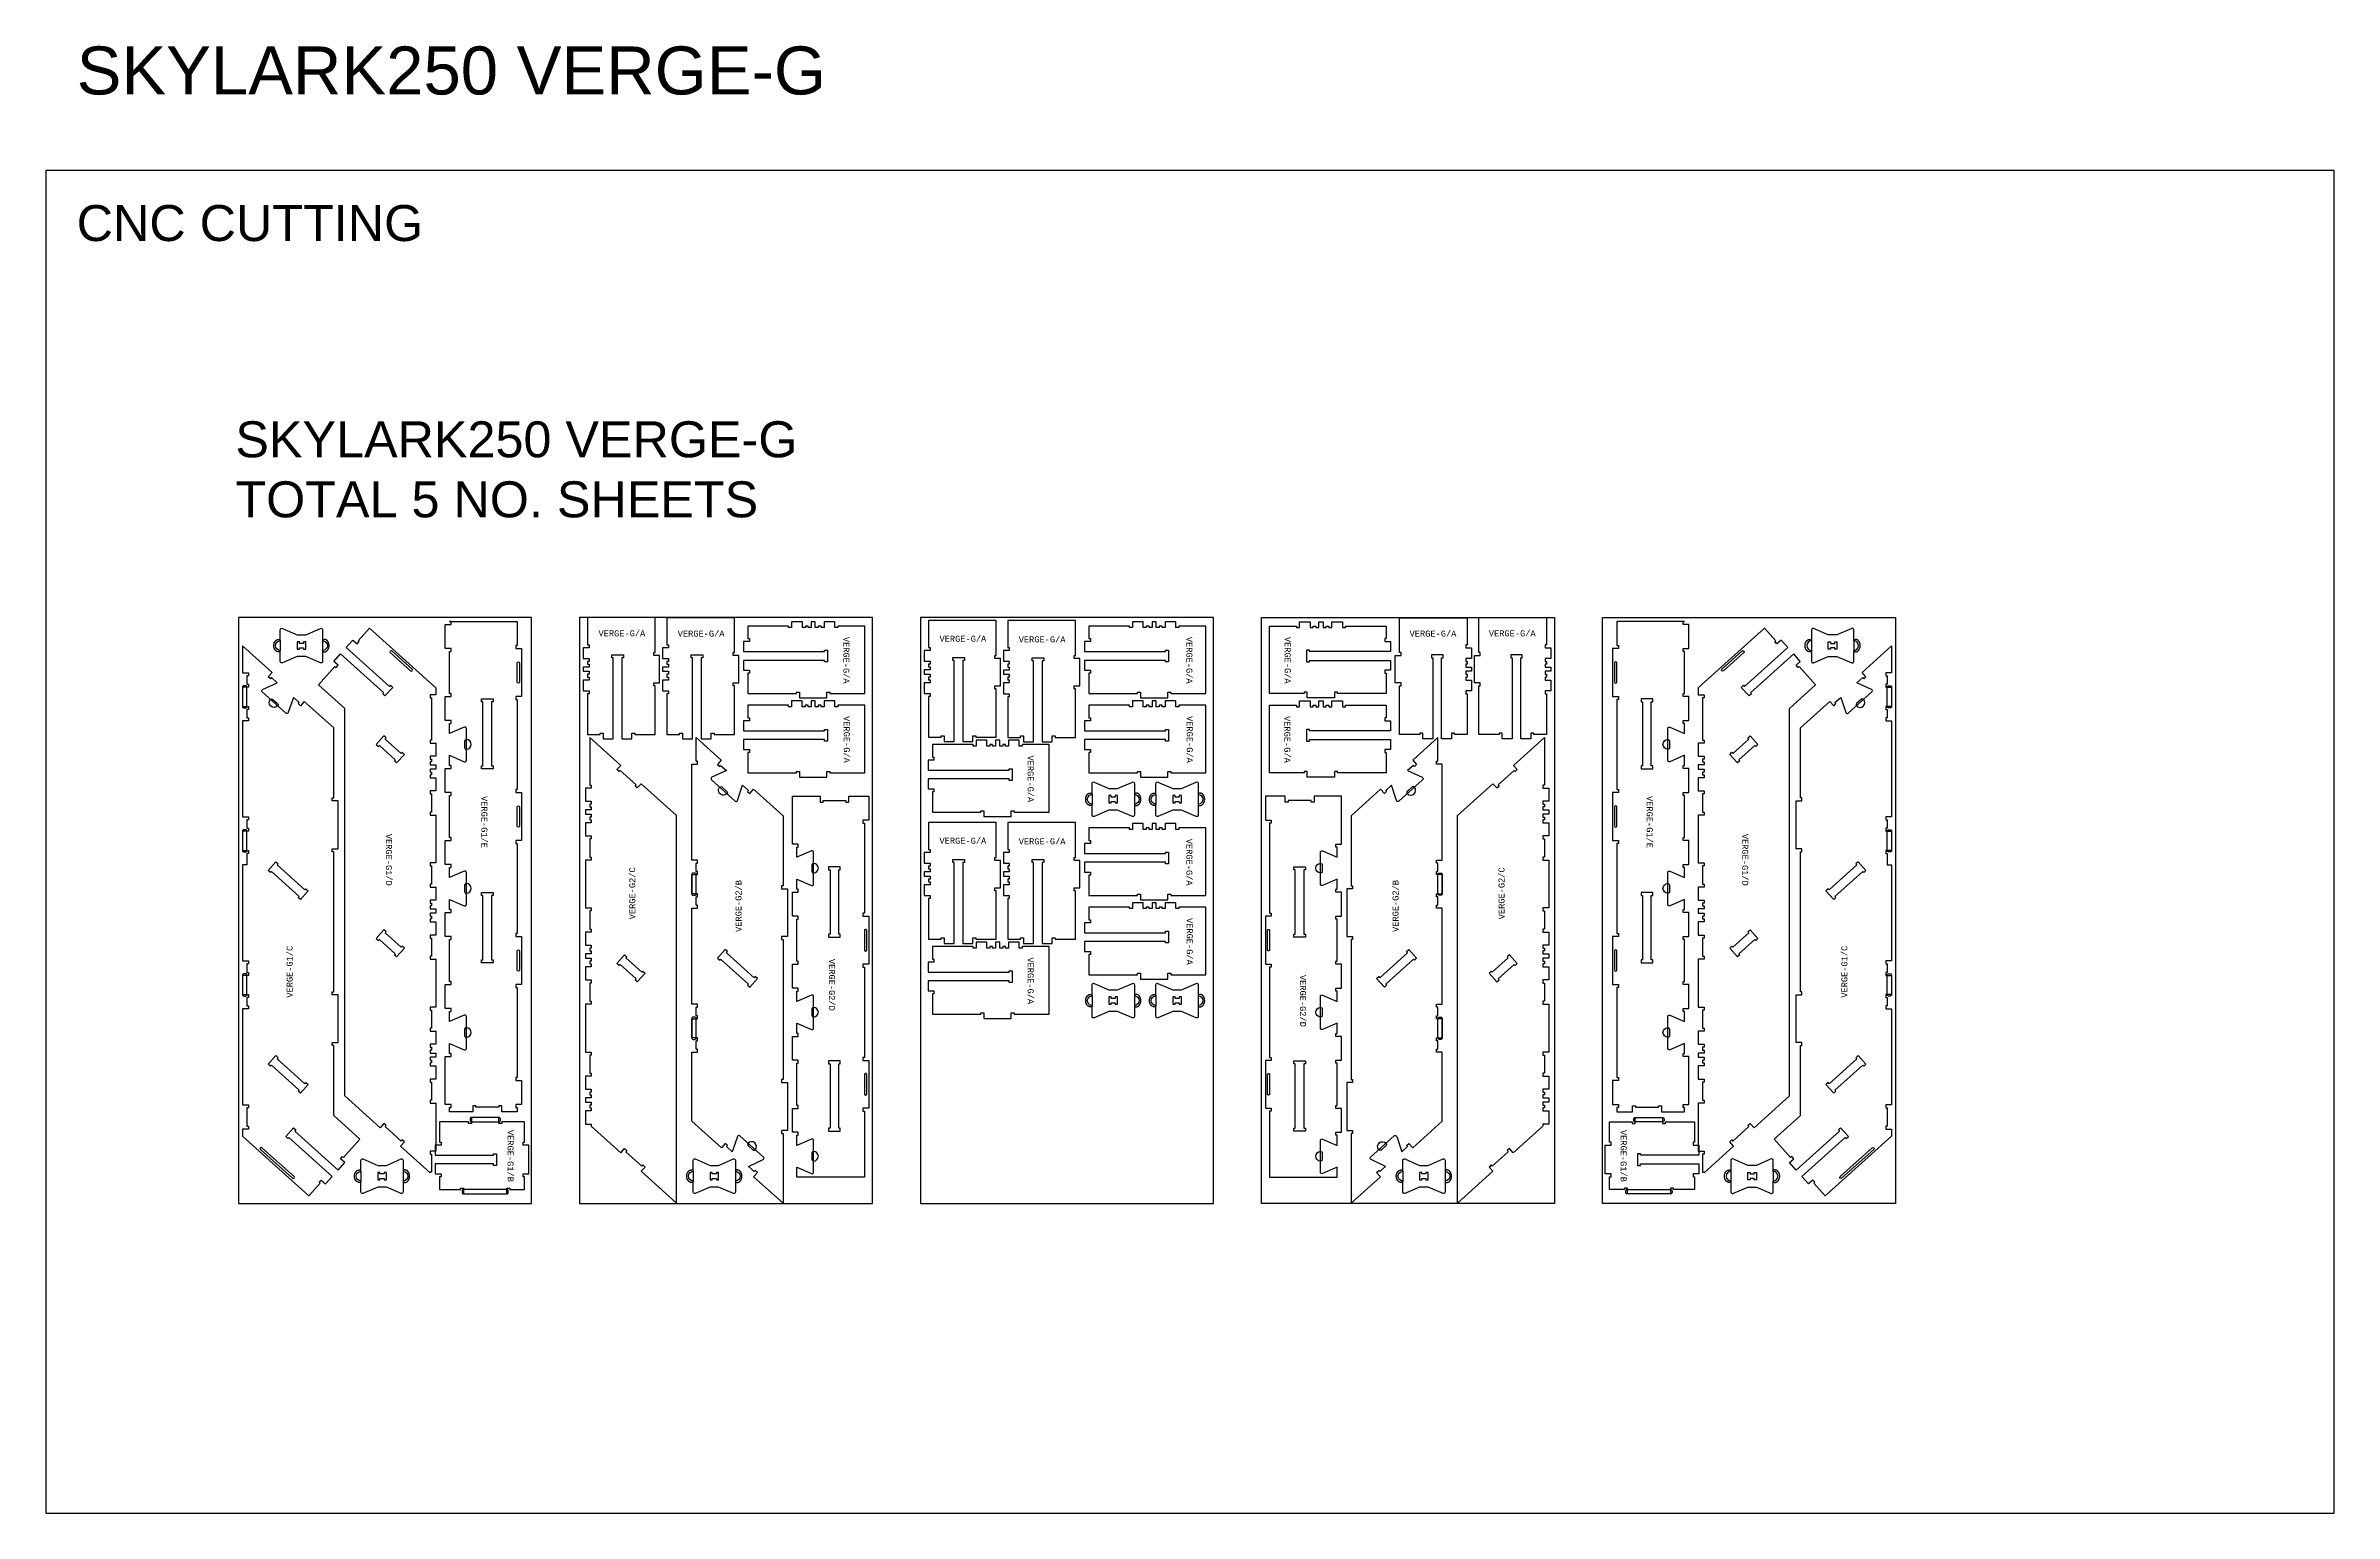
# Model space of a CAD drawing. Extents: x 0 to 12772, y 0 to 23683.
# Drawn here: x 0 to 9530, y 0 to 6113 of the extents above; entities that cross this region are included whole.
import ezdxf

# ---------------------------------------------------------------- set-up
doc = ezdxf.new("R2010")
doc.units = 0
for name, color, linetype in [('0_SHEET_SPRUCEPLY_2440X122', 1, 'CONTINUOUS'), ('1_ANYTOOL_1MMDEEP_LABELS_S', 2, 'CONTINUOUS'), ('3_ANYTOOL_CUTTHROUGH_INSID', 4, 'CONTINUOUS'), ('4_ANYTOOL_CUTTHROUGH_OUTSI', 5, 'CONTINUOUS'), ('5_ANYTOOL_HALF_MILL_9MM_IN', 3, 'CONTINUOUS'), ('DONOTCUT', 7, 'CONTINUOUS')]:
    doc.layers.add(name, color=color, linetype=linetype)
doc.styles.add('ARIAL_REGULAR', font='arial.ttf')
doc.styles.add('MONOTXT_REGULAR', font='')
doc.styles.get('MONOTXT_REGULAR').set_extended_font_data('Monotxt')

msp = doc.modelspace()

# ---------------------------------------------------------------- texts
at = {"layer": '1_ANYTOOL_1MMDEEP_LABELS_S', "char_height": 25, "width": 486.757, "attachment_point": 5, "style": 'MONOTXT_REGULAR'}
for insert in [(2399.1, 3665.3), (2729.1, 3664.2), (3819.1, 3642.6), (4149.1, 3639.9), (5776.9, 3664.2), (6106.9, 3665.3), (3819.1, 2801.4), (4149.1, 2798.7)]:
    msp.add_mtext('VERGE-G/A', dxfattribs=dict(at, insert=insert))
at = {"layer": '1_ANYTOOL_1MMDEEP_LABELS_S', "char_height": 25, "attachment_point": 5, "style": 'MONOTXT_REGULAR'}
for s, insert, width, rotation in [('VERGE-G/A', (3333.9, 3553.4), 486.757, 270), ('VERGE-G/A', (4762.4, 3553.4), 486.757, 270), ('VERGE-G/A', (5172, 3553.4), 486.757, 270), ('VERGE-G/A', (3335.6, 3223.4), 486.757, 270), ('VERGE-G/A', (4763.9, 3223.4), 486.757, 270), ('VERGE-G/A', (5170.3, 3223.4), 486.757, 270), ('VERGE-G/A', (4101.2, 3059.2), 486.757, 270), ('VERGE-G1/E', (1826.6, 2879.4), 536.486, 270), ('VERGE-G1/E', (6679.4, 2879.4), 536.486, 270), ('VERGE-G1/D', (1429.1, 2722), 537.027, 270), ('VERGE-G/A', (4762.4, 2712.1), 486.757, 270), ('VERGE-G1/D', (7076.9, 2722), 537.027, 270), ('VERGE-G2/C', (2442.4, 2582.4), 536.757, 90), ('VERGE-G2/C', (6062.4, 2582.4), 536.757, 90), ('VERGE-G2/B', (2885, 2529.6), 537.027, 90), ('VERGE-G2/B', (5621, 2529.6), 537.027, 90), ('VERGE-G/A', (4763.9, 2382.1), 486.757, 270), ('VERGE-G1/C', (1015.7, 2255.8), 536.757, 90), ('VERGE-G2/D', (3274.1, 2200.9), 537.027, 270), ('VERGE-G/A', (4101.2, 2218), 486.757, 270), ('VERGE-G1/C', (7490.3, 2255.8), 536.757, 90), ('VERGE-G2/D', (5235.5, 2134.2), 537.027, 270), ('VERGE-G1/B', (1935.3, 1488.5), 537.027, 270), ('VERGE-G1/B', (6570.6, 1488.5), 537.027, 270)]:
    msp.add_mtext(s, dxfattribs=dict(at, insert=insert, width=width, rotation=rotation))
at = {"layer": 'DONOTCUT', "attachment_point": 1, "style": 'ARIAL_REGULAR'}
for s, insert, char_height, width in [('SKYLARK250 VERGE-G', (128.7, 6110, 0), 200, 6584.783), ('CNC CUTTING', (128.7, 5449.5, 0), 150, 3150), ('{\\fArial;SKYLARK250 VERGE-G}\\P{\\fArial;TOTAL 5 NO. SHEETS}', (789.6, 4548.6, 0), 150, 4938.587)]:
    msp.add_mtext(s, dxfattribs=dict(at, insert=insert, char_height=char_height, width=width))

# ---------------------------------------------------------------- linework, layer by layer
at = {"layer": '0_SHEET_SPRUCEPLY_2440X122'}
for points in [[(803, 1290.9), (2023, 1290.9), (2023, 3730.9), (803, 3730.9)], [(2223, 1290.9), (3443, 1290.9), (3443, 3730.9), (2223, 3730.9)], [(3643, 1290.9), (4863, 1290.9), (4863, 3730.9), (3643, 3730.9)], [(6283, 1290.9), (5063, 1290.9), (5063, 3730.9), (6283, 3730.9)], [(7703, 1290.9), (6483, 1290.9), (6483, 3730.9), (7703, 3730.9)]]:
    msp.add_lwpolyline(points, close=True, dxfattribs=at)
at = {"layer": '3_ANYTOOL_CUTTHROUGH_INSID'}
for points in [[(1073.3, 3623.6), (1056.2, 3623.6), (1056.2, 3629.3), (1046.8, 3629.3), (1046.8, 3599.3), (1056.2, 3599.3), (1056.2, 3605.1), (1073.3, 3605.1), (1073.3, 3599.4), (1082.8, 3599.4), (1082.8, 3629.4), (1073.3, 3629.4)], [(7432.7, 3623.6), (7449.7, 3623.6), (7449.7, 3629.3), (7459.2, 3629.3), (7459.2, 3599.3), (7449.7, 3599.3), (7449.7, 3605.1), (7432.7, 3605.1), (7432.7, 3599.4), (7423.2, 3599.4), (7423.2, 3629.4), (7432.7, 3629.4)], [(1814.1, 3380.5), (1814.1, 3393), (1862.6, 3393), (1862.6, 3380.5), (1856.6, 3380.5), (1856.6, 3113), (1862.6, 3113), (1862.6, 3100.5), (1814.1, 3100.5), (1814.1, 3113), (1820.1, 3113), (1820.1, 3380.5)], [(6691.8, 3380.5), (6691.8, 3393), (6643.3, 3393), (6643.3, 3380.5), (6649.3, 3380.5), (6649.3, 3113), (6643.3, 3113), (6643.3, 3100.5), (6691.8, 3100.5), (6691.8, 3113), (6685.8, 3113), (6685.8, 3380.5)], [(1376.1, 3201.8), (1385.2, 3193.6), (1389.2, 3198), (1455.7, 3138.1), (1451.7, 3133.7), (1461, 3125.3), (1493.4, 3161.3), (1484.1, 3169.7), (1480.1, 3165.3), (1413.6, 3225.1), (1417.6, 3229.6), (1408.3, 3238), (1375.9, 3201.9)], [(7129.9, 3201.8), (7120.8, 3193.6), (7116.8, 3198), (7050.3, 3138.1), (7054.3, 3133.7), (7045, 3125.3), (7012.5, 3161.3), (7021.8, 3169.7), (7025.8, 3165.3), (7092.4, 3225.1), (7088.3, 3229.6), (7097.6, 3238), (7130.1, 3201.9)], [(4454, 2983.5), (4436.9, 2983.4), (4436.9, 2989.2), (4427.4, 2989.2), (4427.4, 2959.2), (4436.9, 2959.2), (4436.9, 2964.9), (4454, 2965), (4454, 2959.2), (4463.4, 2959.2), (4463.4, 2989.3), (4454, 2989.3)], [(4719.6, 2983.5), (4702.6, 2983.4), (4702.6, 2989.2), (4693.1, 2989.2), (4693.1, 2959.2), (4702.6, 2959.2), (4702.6, 2964.9), (4719.6, 2965), (4719.6, 2959.2), (4729.1, 2959.2), (4729.1, 2989.3), (4719.6, 2989.3)], [(1060.3, 2556.6), (1051.1, 2565), (1055.1, 2569.4), (939.5, 2673.5), (935.5, 2669), (926.2, 2677.4), (958.7, 2713.4), (968, 2705.1), (963.9, 2700.6), (1079.5, 2596.6), (1083.5, 2601), (1092.8, 2592.7)], [(3308.5, 2692.1), (3260.2, 2692.1), (3260.2, 2679.6), (3266.2, 2679.6), (3266.2, 2412.1), (3260.2, 2412.1), (3260.2, 2399.6), (3308.7, 2399.6), (3308.7, 2412.1), (3302.7, 2412.1), (3302.7, 2679.6), (3308.7, 2679.6), (3308.7, 2692.1)], [(5197.5, 2692.1), (5245.7, 2692.1), (5245.7, 2679.6), (5239.7, 2679.6), (5239.7, 2412.1), (5245.7, 2412.1), (5245.7, 2399.6), (5197.2, 2399.6), (5197.2, 2412.1), (5203.2, 2412.1), (5203.2, 2679.6), (5197.2, 2679.6), (5197.2, 2692.1)], [(7445.6, 2556.6), (7454.9, 2565), (7450.9, 2569.4), (7566.4, 2673.5), (7570.5, 2669), (7579.8, 2677.4), (7547.3, 2713.4), (7538, 2705.1), (7542, 2700.6), (7426.5, 2596.6), (7422.4, 2601), (7413.2, 2592.7)], [(1814.1, 2573.2), (1814.1, 2585.7), (1862.6, 2585.7), (1862.6, 2573.2), (1856.6, 2573.2), (1856.6, 2305.7), (1862.6, 2305.7), (1862.6, 2293.2), (1814.1, 2293.2), (1814.1, 2305.7), (1820.1, 2305.7), (1820.1, 2573.2)], [(6691.8, 2573.2), (6691.8, 2585.7), (6643.3, 2585.7), (6643.3, 2573.2), (6649.3, 2573.2), (6649.3, 2305.7), (6643.3, 2305.7), (6643.3, 2293.2), (6691.8, 2293.2), (6691.8, 2305.7), (6685.8, 2305.7), (6685.8, 2573.2)], [(1376.1, 2394.4), (1385.2, 2386.2), (1389.2, 2390.6), (1455.7, 2330.8), (1451.7, 2326.3), (1461, 2317.9), (1493.4, 2354), (1484.1, 2362.3), (1480.1, 2357.9), (1413.6, 2417.8), (1417.6, 2422.2), (1408.3, 2430.6), (1375.9, 2394.5)], [(3409.2, 2346.9), (3409.2, 2346.8), (3409.2, 2346.7), (3409.2, 2346.6), (3409.3, 2346.5), (3409.3, 2346.3), (3409.3, 2346.2), (3409.3, 2346.1), (3409.3, 2346), (3409.3, 2345.9), (3409.4, 2345.8), (3409.4, 2345.7), (3409.4, 2345.6), (3409.5, 2345.5), (3409.5, 2345.4), (3409.5, 2345.2), (3409.6, 2345.1), (3409.6, 2345), (3409.7, 2344.9), (3409.7, 2344.8), (3409.8, 2344.7), (3409.8, 2344.6), (3409.9, 2344.5), (3409.9, 2344.4), (3410, 2344.3), (3410.1, 2344.2), (3410.1, 2344.1), (3410.2, 2344), (3410.3, 2343.9), (3410.4, 2343.8), (3410.5, 2343.7), (3410.5, 2343.6), (3410.6, 2343.5), (3410.7, 2343.4), (3410.8, 2343.4), (3410.9, 2343.3), (3411, 2343.2), (3411.1, 2343.1), (3411.2, 2343), (3411.3, 2343), (3411.4, 2342.9), (3411.5, 2342.8), (3411.6, 2342.8), (3411.7, 2342.7), (3411.8, 2342.7), (3411.9, 2342.6), (3412, 2342.6), (3412.1, 2342.5), (3412.2, 2342.5), (3412.3, 2342.4), (3412.5, 2342.4), (3412.6, 2342.3), (3412.7, 2342.3), (3412.8, 2342.3), (3412.9, 2342.3), (3413, 2342.2), (3413.1, 2342.2), (3413.2, 2342.2), (3413.3, 2342.2), (3413.4, 2342.2), (3413.6, 2342.1), (3413.7, 2342.1), (3413.8, 2342.1), (3413.9, 2342.1), (3414, 2342.1), (3414.1, 2342.1), (3414.2, 2342.1), (3414.3, 2342.1), (3414.4, 2342.1), (3414.5, 2342.2), (3414.6, 2342.2), (3414.7, 2342.2), (3414.8, 2342.2), (3415, 2342.2), (3415.1, 2342.3), (3415.2, 2342.3), (3415.3, 2342.3), (3415.4, 2342.3), (3415.5, 2342.4), (3415.6, 2342.4), (3415.7, 2342.5), (3415.8, 2342.5), (3416, 2342.6), (3416.1, 2342.6), (3416.2, 2342.7), (3416.3, 2342.7), (3416.4, 2342.8), (3416.5, 2342.8), (3416.6, 2342.9), (3416.7, 2343), (3416.8, 2343), (3416.9, 2343.1), (3417, 2343.2), (3417.1, 2343.3), (3417.2, 2343.4), (3417.3, 2343.4), (3417.3, 2343.5), (3417.4, 2343.6), (3417.5, 2343.7), (3417.6, 2343.8), (3417.7, 2343.9), (3417.7, 2344), (3417.8, 2344.1), (3417.9, 2344.2), (3418, 2344.3), (3418, 2344.4), (3418.1, 2344.5), (3418.1, 2344.6), (3418.2, 2344.7), (3418.3, 2344.8), (3418.3, 2344.9), (3418.4, 2345), (3418.4, 2345.1), (3418.4, 2345.2), (3418.5, 2345.4), (3418.5, 2345.5), (3418.6, 2345.6), (3418.6, 2345.7), (3418.6, 2345.8), (3418.6, 2345.9), (3418.7, 2346), (3418.7, 2346.1), (3418.7, 2346.2), (3418.7, 2346.3), (3418.7, 2346.5), (3418.7, 2346.6), (3418.7, 2346.7), (3418.7, 2346.8), (3418.7, 2346.9), (3418.7, 2426.9), (3418.7, 2427), (3418.7, 2427.1), (3418.7, 2427.2), (3418.7, 2427.3), (3418.7, 2427.4), (3418.7, 2427.5), (3418.7, 2427.6), (3418.7, 2427.7), (3418.6, 2427.9), (3418.6, 2428), (3418.6, 2428.1), (3418.6, 2428.2), (3418.5, 2428.3), (3418.5, 2428.4), (3418.4, 2428.5), (3418.4, 2428.6), (3418.4, 2428.7), (3418.3, 2428.8), (3418.3, 2429), (3418.2, 2429.1), (3418.1, 2429.2), (3418.1, 2429.3), (3418, 2429.4), (3418, 2429.5), (3417.9, 2429.6), (3417.8, 2429.7), (3417.7, 2429.8), (3417.7, 2429.9), (3417.6, 2430), (3417.5, 2430.1), (3417.4, 2430.2), (3417.3, 2430.2), (3417.3, 2430.3), (3417.2, 2430.4), (3417.1, 2430.5), (3417, 2430.6), (3416.9, 2430.6), (3416.8, 2430.7), (3416.7, 2430.8), (3416.6, 2430.9), (3416.5, 2430.9), (3416.4, 2431), (3416.3, 2431), (3416.2, 2431.1), (3416.1, 2431.2), (3416, 2431.2), (3415.8, 2431.3), (3415.7, 2431.3), (3415.6, 2431.3), (3415.5, 2431.4), (3415.4, 2431.4), (3415.3, 2431.4), (3415.2, 2431.5), (3415.1, 2431.5), (3415, 2431.5), (3414.8, 2431.6), (3414.7, 2431.6), (3414.6, 2431.6), (3414.5, 2431.6), (3414.4, 2431.6), (3414.3, 2431.6), (3414.2, 2431.6), (3414.1, 2431.6), (3414, 2431.6), (3413.9, 2431.6), (3413.8, 2431.6), (3413.7, 2431.6), (3413.6, 2431.6), (3413.4, 2431.6), (3413.3, 2431.6), (3413.2, 2431.6), (3413.1, 2431.6), (3413, 2431.5), (3412.9, 2431.5), (3412.8, 2431.5), (3412.7, 2431.4), (3412.6, 2431.4), (3412.5, 2431.4), (3412.3, 2431.3), (3412.2, 2431.3), (3412.1, 2431.3), (3412, 2431.2), (3411.9, 2431.2), (3411.8, 2431.1), (3411.7, 2431), (3411.6, 2431), (3411.5, 2430.9), (3411.4, 2430.9), (3411.3, 2430.8), (3411.2, 2430.7), (3411.1, 2430.6), (3411, 2430.6), (3410.9, 2430.5), (3410.8, 2430.4), (3410.7, 2430.3), (3410.6, 2430.2), (3410.5, 2430.2), (3410.5, 2430.1), (3410.4, 2430), (3410.3, 2429.9), (3410.2, 2429.8), (3410.1, 2429.7), (3410.1, 2429.6), (3410, 2429.5), (3409.9, 2429.4), (3409.9, 2429.3), (3409.8, 2429.2), (3409.8, 2429.1), (3409.7, 2429), (3409.7, 2428.8), (3409.6, 2428.7), (3409.6, 2428.6), (3409.5, 2428.5), (3409.5, 2428.4), (3409.5, 2428.3), (3409.4, 2428.2), (3409.4, 2428.1), (3409.4, 2428), (3409.3, 2427.9), (3409.3, 2427.7), (3409.3, 2427.6), (3409.3, 2427.5), (3409.3, 2427.4), (3409.3, 2427.3), (3409.2, 2427.2), (3409.2, 2427.1), (3409.2, 2427), (3409.2, 2426.9)], [(5096.7, 2346.9), (5096.7, 2346.8), (5096.7, 2346.7), (5096.7, 2346.6), (5096.7, 2346.5), (5096.7, 2346.3), (5096.7, 2346.2), (5096.7, 2346.1), (5096.6, 2346), (5096.6, 2345.9), (5096.6, 2345.8), (5096.6, 2345.7), (5096.5, 2345.6), (5096.5, 2345.5), (5096.5, 2345.4), (5096.4, 2345.2), (5096.4, 2345.1), (5096.4, 2345), (5096.3, 2344.9), (5096.3, 2344.8), (5096.2, 2344.7), (5096.1, 2344.6), (5096.1, 2344.5), (5096, 2344.4), (5096, 2344.3), (5095.9, 2344.2), (5095.8, 2344.1), (5095.7, 2344), (5095.7, 2343.9), (5095.6, 2343.8), (5095.5, 2343.7), (5095.4, 2343.6), (5095.3, 2343.5), (5095.2, 2343.4), (5095.2, 2343.4), (5095.1, 2343.3), (5095, 2343.2), (5094.9, 2343.1), (5094.8, 2343), (5094.7, 2343), (5094.6, 2342.9), (5094.5, 2342.8), (5094.4, 2342.8), (5094.3, 2342.7), (5094.2, 2342.7), (5094.1, 2342.6), (5093.9, 2342.6), (5093.8, 2342.5), (5093.7, 2342.5), (5093.6, 2342.4), (5093.5, 2342.4), (5093.4, 2342.3), (5093.3, 2342.3), (5093.2, 2342.3), (5093.1, 2342.3), (5093, 2342.2), (5092.8, 2342.2), (5092.7, 2342.2), (5092.6, 2342.2), (5092.5, 2342.2), (5092.4, 2342.1), (5092.3, 2342.1), (5092.2, 2342.1), (5092.1, 2342.1), (5092, 2342.1), (5091.9, 2342.1), (5091.8, 2342.1), (5091.7, 2342.1), (5091.6, 2342.1), (5091.4, 2342.2), (5091.3, 2342.2), (5091.2, 2342.2), (5091.1, 2342.2), (5091, 2342.2), (5090.9, 2342.3), (5090.8, 2342.3), (5090.7, 2342.3), (5090.6, 2342.3), (5090.5, 2342.4), (5090.3, 2342.4), (5090.2, 2342.5), (5090.1, 2342.5), (5090, 2342.6), (5089.9, 2342.6), (5089.8, 2342.7), (5089.7, 2342.7), (5089.6, 2342.8), (5089.5, 2342.8), (5089.4, 2342.9), (5089.3, 2343), (5089.2, 2343), (5089.1, 2343.1), (5089, 2343.2), (5088.9, 2343.3), (5088.8, 2343.4), (5088.7, 2343.4), (5088.6, 2343.5), (5088.5, 2343.6), (5088.5, 2343.7), (5088.4, 2343.8), (5088.3, 2343.9), (5088.2, 2344), (5088.1, 2344.1), (5088.1, 2344.2), (5088, 2344.3), (5087.9, 2344.4), (5087.9, 2344.5), (5087.8, 2344.6), (5087.8, 2344.7), (5087.7, 2344.8), (5087.7, 2344.9), (5087.6, 2345), (5087.6, 2345.1), (5087.5, 2345.2), (5087.5, 2345.4), (5087.4, 2345.5), (5087.4, 2345.6), (5087.4, 2345.7), (5087.4, 2345.8), (5087.3, 2345.9), (5087.3, 2346), (5087.3, 2346.1), (5087.3, 2346.2), (5087.3, 2346.3), (5087.2, 2346.5), (5087.2, 2346.6), (5087.2, 2346.7), (5087.2, 2346.8), (5087.2, 2346.9), (5087.2, 2426.9), (5087.2, 2427), (5087.2, 2427.1), (5087.2, 2427.2), (5087.2, 2427.3), (5087.3, 2427.4), (5087.3, 2427.5), (5087.3, 2427.6), (5087.3, 2427.7), (5087.3, 2427.9), (5087.4, 2428), (5087.4, 2428.1), (5087.4, 2428.2), (5087.4, 2428.3), (5087.5, 2428.4), (5087.5, 2428.5), (5087.6, 2428.6), (5087.6, 2428.7), (5087.7, 2428.8), (5087.7, 2429), (5087.8, 2429.1), (5087.8, 2429.2), (5087.9, 2429.3), (5087.9, 2429.4), (5088, 2429.5), (5088.1, 2429.6), (5088.1, 2429.7), (5088.2, 2429.8), (5088.3, 2429.9), (5088.4, 2430), (5088.5, 2430.1), (5088.5, 2430.2), (5088.6, 2430.2), (5088.7, 2430.3), (5088.8, 2430.4), (5088.9, 2430.5), (5089, 2430.6), (5089.1, 2430.6), (5089.2, 2430.7), (5089.3, 2430.8), (5089.4, 2430.9), (5089.5, 2430.9), (5089.6, 2431), (5089.7, 2431), (5089.8, 2431.1), (5089.9, 2431.2), (5090, 2431.2), (5090.1, 2431.3), (5090.2, 2431.3), (5090.3, 2431.3), (5090.5, 2431.4), (5090.6, 2431.4), (5090.7, 2431.4), (5090.8, 2431.5), (5090.9, 2431.5), (5091, 2431.5), (5091.1, 2431.6), (5091.2, 2431.6), (5091.3, 2431.6), (5091.4, 2431.6), (5091.6, 2431.6), (5091.7, 2431.6), (5091.8, 2431.6), (5091.9, 2431.6), (5092, 2431.6), (5092.1, 2431.6), (5092.2, 2431.6), (5092.3, 2431.6), (5092.4, 2431.6), (5092.5, 2431.6), (5092.6, 2431.6), (5092.7, 2431.6), (5092.8, 2431.6), (5093, 2431.5), (5093.1, 2431.5), (5093.2, 2431.5), (5093.3, 2431.4), (5093.4, 2431.4), (5093.5, 2431.4), (5093.6, 2431.3), (5093.7, 2431.3), (5093.8, 2431.3), (5093.9, 2431.2), (5094.1, 2431.2), (5094.2, 2431.1), (5094.3, 2431), (5094.4, 2431), (5094.5, 2430.9), (5094.6, 2430.9), (5094.7, 2430.8), (5094.8, 2430.7), (5094.9, 2430.6), (5095, 2430.6), (5095.1, 2430.5), (5095.2, 2430.4), (5095.2, 2430.3), (5095.3, 2430.2), (5095.4, 2430.2), (5095.5, 2430.1), (5095.6, 2430), (5095.7, 2429.9), (5095.7, 2429.8), (5095.8, 2429.7), (5095.9, 2429.6), (5096, 2429.5), (5096, 2429.4), (5096.1, 2429.3), (5096.1, 2429.2), (5096.2, 2429.1), (5096.3, 2429), (5096.3, 2428.8), (5096.4, 2428.7), (5096.4, 2428.6), (5096.4, 2428.5), (5096.5, 2428.4), (5096.5, 2428.3), (5096.5, 2428.2), (5096.6, 2428.1), (5096.6, 2428), (5096.6, 2427.9), (5096.6, 2427.7), (5096.7, 2427.6), (5096.7, 2427.5), (5096.7, 2427.4), (5096.7, 2427.3), (5096.7, 2427.2), (5096.7, 2427.1), (5096.7, 2427), (5096.7, 2426.9)], [(7129.9, 2394.4), (7120.8, 2386.2), (7116.8, 2390.6), (7050.3, 2330.8), (7054.3, 2326.3), (7045, 2317.9), (7012.5, 2354), (7021.8, 2362.3), (7025.8, 2357.9), (7092.4, 2417.8), (7088.3, 2422.2), (7097.6, 2430.6), (7130.1, 2394.5)], [(2391.5, 2286.4), (2387.4, 2282), (2378.2, 2290.3), (2410.6, 2326.4), (2419.9, 2318), (2415.9, 2313.6), (2482.4, 2253.7), (2486.4, 2258.1), (2495.7, 2249.8), (2463.2, 2213.7), (2454, 2222.1), (2458, 2226.5)], [(2931.3, 2190.9), (2963.8, 2227), (2954.5, 2235.4), (2950.5, 2230.9), (2834.9, 2334.9), (2838.9, 2339.4), (2829.6, 2347.8), (2797.2, 2311.7), (2806.5, 2303.4), (2810.5, 2307.8), (2926.1, 2203.8), (2922, 2199.3)], [(5574.6, 2190.9), (5542.2, 2227), (5551.5, 2235.4), (5555.5, 2230.9), (5671, 2334.9), (5667, 2339.4), (5676.3, 2347.8), (5708.8, 2311.7), (5699.5, 2303.4), (5695.5, 2307.8), (5579.9, 2203.8), (5583.9, 2199.3)], [(6114.5, 2286.4), (6118.5, 2282), (6127.8, 2290.3), (6095.4, 2326.4), (6086.1, 2318), (6090.1, 2313.6), (6023.6, 2253.7), (6019.6, 2258.1), (6010.3, 2249.8), (6042.7, 2213.7), (6052, 2222.1), (6048, 2226.5)], [(4454, 2144.8), (4436.9, 2144.8), (4436.9, 2150.5), (4427.4, 2150.5), (4427.4, 2120.5), (4436.9, 2120.5), (4436.9, 2126.3), (4454, 2126.3), (4454, 2120.6), (4463.4, 2120.6), (4463.4, 2150.6), (4454, 2150.6)], [(4719.6, 2144.8), (4702.6, 2144.8), (4702.6, 2150.5), (4693.1, 2150.5), (4693.1, 2120.5), (4702.6, 2120.5), (4702.6, 2126.3), (4719.6, 2126.3), (4719.6, 2120.6), (4729.1, 2120.6), (4729.1, 2150.6), (4719.6, 2150.6)], [(1060.3, 1749.2), (1051.1, 1757.6), (1055.1, 1762.1), (939.5, 1866.1), (935.5, 1861.7), (926.2, 1870), (958.7, 1906.1), (968, 1897.7), (963.9, 1893.2), (1079.5, 1789.2), (1083.5, 1793.7), (1092.8, 1785.3)], [(7445.6, 1749.2), (7454.9, 1757.6), (7450.9, 1762.1), (7566.4, 1866.1), (7570.5, 1861.7), (7579.8, 1870), (7547.3, 1906.1), (7538, 1897.7), (7542, 1893.2), (7426.5, 1789.2), (7422.4, 1793.7), (7413.2, 1785.3)], [(3308.5, 1884.7), (3260.2, 1884.7), (3260.2, 1872.2), (3266.2, 1872.2), (3266.2, 1604.7), (3260.2, 1604.7), (3260.2, 1592.2), (3308.7, 1592.2), (3308.7, 1604.7), (3302.7, 1604.7), (3302.7, 1872.2), (3308.7, 1872.2), (3308.7, 1884.7)], [(3409.2, 1746.9), (3409.2, 1746.8), (3409.2, 1746.7), (3409.2, 1746.6), (3409.3, 1746.5), (3409.3, 1746.3), (3409.3, 1746.2), (3409.3, 1746.1), (3409.3, 1746), (3409.3, 1745.9), (3409.4, 1745.8), (3409.4, 1745.7), (3409.4, 1745.6), (3409.5, 1745.5), (3409.5, 1745.4), (3409.5, 1745.2), (3409.6, 1745.1), (3409.6, 1745), (3409.7, 1744.9), (3409.7, 1744.8), (3409.8, 1744.7), (3409.8, 1744.6), (3409.9, 1744.5), (3409.9, 1744.4), (3410, 1744.3), (3410.1, 1744.2), (3410.1, 1744.1), (3410.2, 1744), (3410.3, 1743.9), (3410.4, 1743.8), (3410.5, 1743.7), (3410.5, 1743.6), (3410.6, 1743.5), (3410.7, 1743.4), (3410.8, 1743.4), (3410.9, 1743.3), (3411, 1743.2), (3411.1, 1743.1), (3411.2, 1743), (3411.3, 1743), (3411.4, 1742.9), (3411.5, 1742.8), (3411.6, 1742.8), (3411.7, 1742.7), (3411.8, 1742.7), (3411.9, 1742.6), (3412, 1742.6), (3412.1, 1742.5), (3412.2, 1742.5), (3412.3, 1742.4), (3412.5, 1742.4), (3412.6, 1742.3), (3412.7, 1742.3), (3412.8, 1742.3), (3412.9, 1742.3), (3413, 1742.2), (3413.1, 1742.2), (3413.2, 1742.2), (3413.3, 1742.2), (3413.4, 1742.2), (3413.6, 1742.1), (3413.7, 1742.1), (3413.8, 1742.1), (3413.9, 1742.1), (3414, 1742.1), (3414.1, 1742.1), (3414.2, 1742.1), (3414.3, 1742.1), (3414.4, 1742.1), (3414.5, 1742.2), (3414.6, 1742.2), (3414.7, 1742.2), (3414.8, 1742.2), (3415, 1742.2), (3415.1, 1742.3), (3415.2, 1742.3), (3415.3, 1742.3), (3415.4, 1742.3), (3415.5, 1742.4), (3415.6, 1742.4), (3415.7, 1742.5), (3415.8, 1742.5), (3416, 1742.6), (3416.1, 1742.6), (3416.2, 1742.7), (3416.3, 1742.7), (3416.4, 1742.8), (3416.5, 1742.8), (3416.6, 1742.9), (3416.7, 1743), (3416.8, 1743), (3416.9, 1743.1), (3417, 1743.2), (3417.1, 1743.3), (3417.2, 1743.4), (3417.3, 1743.4), (3417.3, 1743.5), (3417.4, 1743.6), (3417.5, 1743.7), (3417.6, 1743.8), (3417.7, 1743.9), (3417.7, 1744), (3417.8, 1744.1), (3417.9, 1744.2), (3418, 1744.3), (3418, 1744.4), (3418.1, 1744.5), (3418.1, 1744.6), (3418.2, 1744.7), (3418.3, 1744.8), (3418.3, 1744.9), (3418.4, 1745), (3418.4, 1745.1), (3418.4, 1745.2), (3418.5, 1745.4), (3418.5, 1745.5), (3418.6, 1745.6), (3418.6, 1745.7), (3418.6, 1745.8), (3418.6, 1745.9), (3418.7, 1746), (3418.7, 1746.1), (3418.7, 1746.2), (3418.7, 1746.3), (3418.7, 1746.5), (3418.7, 1746.6), (3418.7, 1746.7), (3418.7, 1746.8), (3418.7, 1746.9), (3418.7, 1826.9), (3418.7, 1827), (3418.7, 1827.1), (3418.7, 1827.2), (3418.7, 1827.3), (3418.7, 1827.4), (3418.7, 1827.5), (3418.7, 1827.6), (3418.7, 1827.7), (3418.6, 1827.9), (3418.6, 1828), (3418.6, 1828.1), (3418.6, 1828.2), (3418.5, 1828.3), (3418.5, 1828.4), (3418.4, 1828.5), (3418.4, 1828.6), (3418.4, 1828.7), (3418.3, 1828.8), (3418.3, 1829), (3418.2, 1829.1), (3418.1, 1829.2), (3418.1, 1829.3), (3418, 1829.4), (3418, 1829.5), (3417.9, 1829.6), (3417.8, 1829.7), (3417.7, 1829.8), (3417.7, 1829.9), (3417.6, 1830), (3417.5, 1830.1), (3417.4, 1830.2), (3417.3, 1830.2), (3417.3, 1830.3), (3417.2, 1830.4), (3417.1, 1830.5), (3417, 1830.6), (3416.9, 1830.6), (3416.8, 1830.7), (3416.7, 1830.8), (3416.6, 1830.9), (3416.5, 1830.9), (3416.4, 1831), (3416.3, 1831), (3416.2, 1831.1), (3416.1, 1831.2), (3416, 1831.2), (3415.8, 1831.3), (3415.7, 1831.3), (3415.6, 1831.3), (3415.5, 1831.4), (3415.4, 1831.4), (3415.3, 1831.4), (3415.2, 1831.5), (3415.1, 1831.5), (3415, 1831.5), (3414.8, 1831.6), (3414.7, 1831.6), (3414.6, 1831.6), (3414.5, 1831.6), (3414.4, 1831.6), (3414.3, 1831.6), (3414.2, 1831.6), (3414.1, 1831.6), (3414, 1831.6), (3413.9, 1831.6), (3413.8, 1831.6), (3413.7, 1831.6), (3413.6, 1831.6), (3413.4, 1831.6), (3413.3, 1831.6), (3413.2, 1831.6), (3413.1, 1831.6), (3413, 1831.5), (3412.9, 1831.5), (3412.8, 1831.5), (3412.7, 1831.4), (3412.6, 1831.4), (3412.5, 1831.4), (3412.3, 1831.3), (3412.2, 1831.3), (3412.1, 1831.3), (3412, 1831.2), (3411.9, 1831.2), (3411.8, 1831.1), (3411.7, 1831), (3411.6, 1831), (3411.5, 1830.9), (3411.4, 1830.9), (3411.3, 1830.8), (3411.2, 1830.7), (3411.1, 1830.6), (3411, 1830.6), (3410.9, 1830.5), (3410.8, 1830.4), (3410.7, 1830.3), (3410.6, 1830.2), (3410.5, 1830.2), (3410.5, 1830.1), (3410.4, 1830), (3410.3, 1829.9), (3410.2, 1829.8), (3410.1, 1829.7), (3410.1, 1829.6), (3410, 1829.5), (3409.9, 1829.4), (3409.9, 1829.3), (3409.8, 1829.2), (3409.8, 1829.1), (3409.7, 1829), (3409.7, 1828.8), (3409.6, 1828.7), (3409.6, 1828.6), (3409.5, 1828.5), (3409.5, 1828.4), (3409.5, 1828.3), (3409.4, 1828.2), (3409.4, 1828.1), (3409.4, 1828), (3409.3, 1827.9), (3409.3, 1827.7), (3409.3, 1827.6), (3409.3, 1827.5), (3409.3, 1827.4), (3409.3, 1827.3), (3409.2, 1827.2), (3409.2, 1827.1), (3409.2, 1827), (3409.2, 1826.9)], [(5096.7, 1746.9), (5096.7, 1746.8), (5096.7, 1746.7), (5096.7, 1746.6), (5096.7, 1746.5), (5096.7, 1746.3), (5096.7, 1746.2), (5096.7, 1746.1), (5096.6, 1746), (5096.6, 1745.9), (5096.6, 1745.8), (5096.6, 1745.7), (5096.5, 1745.6), (5096.5, 1745.5), (5096.5, 1745.4), (5096.4, 1745.2), (5096.4, 1745.1), (5096.4, 1745), (5096.3, 1744.9), (5096.3, 1744.8), (5096.2, 1744.7), (5096.1, 1744.6), (5096.1, 1744.5), (5096, 1744.4), (5096, 1744.3), (5095.9, 1744.2), (5095.8, 1744.1), (5095.7, 1744), (5095.7, 1743.9), (5095.6, 1743.8), (5095.5, 1743.7), (5095.4, 1743.6), (5095.3, 1743.5), (5095.2, 1743.4), (5095.2, 1743.4), (5095.1, 1743.3), (5095, 1743.2), (5094.9, 1743.1), (5094.8, 1743), (5094.7, 1743), (5094.6, 1742.9), (5094.5, 1742.8), (5094.4, 1742.8), (5094.3, 1742.7), (5094.2, 1742.7), (5094.1, 1742.6), (5093.9, 1742.6), (5093.8, 1742.5), (5093.7, 1742.5), (5093.6, 1742.4), (5093.5, 1742.4), (5093.4, 1742.3), (5093.3, 1742.3), (5093.2, 1742.3), (5093.1, 1742.3), (5093, 1742.2), (5092.8, 1742.2), (5092.7, 1742.2), (5092.6, 1742.2), (5092.5, 1742.2), (5092.4, 1742.1), (5092.3, 1742.1), (5092.2, 1742.1), (5092.1, 1742.1), (5092, 1742.1), (5091.9, 1742.1), (5091.8, 1742.1), (5091.7, 1742.1), (5091.6, 1742.1), (5091.4, 1742.2), (5091.3, 1742.2), (5091.2, 1742.2), (5091.1, 1742.2), (5091, 1742.2), (5090.9, 1742.3), (5090.8, 1742.3), (5090.7, 1742.3), (5090.6, 1742.3), (5090.5, 1742.4), (5090.3, 1742.4), (5090.2, 1742.5), (5090.1, 1742.5), (5090, 1742.6), (5089.9, 1742.6), (5089.8, 1742.7), (5089.7, 1742.7), (5089.6, 1742.8), (5089.5, 1742.8), (5089.4, 1742.9), (5089.3, 1743), (5089.2, 1743), (5089.1, 1743.1), (5089, 1743.2), (5088.9, 1743.3), (5088.8, 1743.4), (5088.7, 1743.4), (5088.6, 1743.5), (5088.5, 1743.6), (5088.5, 1743.7), (5088.4, 1743.8), (5088.3, 1743.9), (5088.2, 1744), (5088.1, 1744.1), (5088.1, 1744.2), (5088, 1744.3), (5087.9, 1744.4), (5087.9, 1744.5), (5087.8, 1744.6), (5087.8, 1744.7), (5087.7, 1744.8), (5087.7, 1744.9), (5087.6, 1745), (5087.6, 1745.1), (5087.5, 1745.2), (5087.5, 1745.4), (5087.4, 1745.5), (5087.4, 1745.6), (5087.4, 1745.7), (5087.4, 1745.8), (5087.3, 1745.9), (5087.3, 1746), (5087.3, 1746.1), (5087.3, 1746.2), (5087.3, 1746.3), (5087.2, 1746.5), (5087.2, 1746.6), (5087.2, 1746.7), (5087.2, 1746.8), (5087.2, 1746.9), (5087.2, 1826.9), (5087.2, 1827), (5087.2, 1827.1), (5087.2, 1827.2), (5087.2, 1827.3), (5087.3, 1827.4), (5087.3, 1827.5), (5087.3, 1827.6), (5087.3, 1827.7), (5087.3, 1827.9), (5087.4, 1828), (5087.4, 1828.1), (5087.4, 1828.2), (5087.4, 1828.3), (5087.5, 1828.4), (5087.5, 1828.5), (5087.6, 1828.6), (5087.6, 1828.7), (5087.7, 1828.8), (5087.7, 1829), (5087.8, 1829.1), (5087.8, 1829.2), (5087.9, 1829.3), (5087.9, 1829.4), (5088, 1829.5), (5088.1, 1829.6), (5088.1, 1829.7), (5088.2, 1829.8), (5088.3, 1829.9), (5088.4, 1830), (5088.5, 1830.1), (5088.5, 1830.2), (5088.6, 1830.2), (5088.7, 1830.3), (5088.8, 1830.4), (5088.9, 1830.5), (5089, 1830.6), (5089.1, 1830.6), (5089.2, 1830.7), (5089.3, 1830.8), (5089.4, 1830.9), (5089.5, 1830.9), (5089.6, 1831), (5089.7, 1831), (5089.8, 1831.1), (5089.9, 1831.2), (5090, 1831.2), (5090.1, 1831.3), (5090.2, 1831.3), (5090.3, 1831.3), (5090.5, 1831.4), (5090.6, 1831.4), (5090.7, 1831.4), (5090.8, 1831.5), (5090.9, 1831.5), (5091, 1831.5), (5091.1, 1831.6), (5091.2, 1831.6), (5091.3, 1831.6), (5091.4, 1831.6), (5091.6, 1831.6), (5091.7, 1831.6), (5091.8, 1831.6), (5091.9, 1831.6), (5092, 1831.6), (5092.1, 1831.6), (5092.2, 1831.6), (5092.3, 1831.6), (5092.4, 1831.6), (5092.5, 1831.6), (5092.6, 1831.6), (5092.7, 1831.6), (5092.8, 1831.6), (5093, 1831.5), (5093.1, 1831.5), (5093.2, 1831.5), (5093.3, 1831.4), (5093.4, 1831.4), (5093.5, 1831.4), (5093.6, 1831.3), (5093.7, 1831.3), (5093.8, 1831.3), (5093.9, 1831.2), (5094.1, 1831.2), (5094.2, 1831.1), (5094.3, 1831), (5094.4, 1831), (5094.5, 1830.9), (5094.6, 1830.9), (5094.7, 1830.8), (5094.8, 1830.7), (5094.9, 1830.6), (5095, 1830.6), (5095.1, 1830.5), (5095.2, 1830.4), (5095.2, 1830.3), (5095.3, 1830.2), (5095.4, 1830.2), (5095.5, 1830.1), (5095.6, 1830), (5095.7, 1829.9), (5095.7, 1829.8), (5095.8, 1829.7), (5095.9, 1829.6), (5096, 1829.5), (5096, 1829.4), (5096.1, 1829.3), (5096.1, 1829.2), (5096.2, 1829.1), (5096.3, 1829), (5096.3, 1828.8), (5096.4, 1828.7), (5096.4, 1828.6), (5096.4, 1828.5), (5096.5, 1828.4), (5096.5, 1828.3), (5096.5, 1828.2), (5096.6, 1828.1), (5096.6, 1828), (5096.6, 1827.9), (5096.6, 1827.7), (5096.7, 1827.6), (5096.7, 1827.5), (5096.7, 1827.4), (5096.7, 1827.3), (5096.7, 1827.2), (5096.7, 1827.1), (5096.7, 1827), (5096.7, 1826.9)], [(5197.5, 1884.7), (5245.7, 1884.7), (5245.7, 1872.2), (5239.7, 1872.2), (5239.7, 1604.7), (5245.7, 1604.7), (5245.7, 1592.2), (5197.2, 1592.2), (5197.2, 1604.7), (5203.2, 1604.7), (5203.2, 1872.2), (5197.2, 1872.2), (5197.2, 1884.7)], [(1408.8, 1413.3), (1391.8, 1413.3), (1391.8, 1419), (1382.3, 1419), (1382.3, 1389), (1391.8, 1389), (1391.8, 1394.8), (1408.8, 1394.8), (1408.8, 1389.1), (1418.3, 1389.1), (1418.3, 1419.1), (1408.8, 1419.1)], [(2792.6, 1413.3), (2775.6, 1413.3), (2775.6, 1419), (2766.1, 1419), (2766.1, 1389), (2775.6, 1389), (2775.6, 1394.8), (2792.6, 1394.8), (2792.6, 1389.1), (2802.1, 1389.1), (2802.1, 1419.1), (2792.6, 1419.1)], [(5747.6, 1413.3), (5730.5, 1413.3), (5730.5, 1419), (5721.1, 1419), (5721.1, 1389), (5730.5, 1389), (5730.5, 1394.8), (5747.6, 1394.8), (5747.6, 1389.1), (5757.1, 1389.1), (5757.1, 1419.1), (5747.6, 1419.1)], [(7097.1, 1413.3), (7114.2, 1413.3), (7114.2, 1419), (7123.6, 1419), (7123.6, 1389), (7114.2, 1389), (7114.2, 1394.8), (7097.1, 1394.8), (7097.1, 1389.1), (7087.6, 1389.1), (7087.6, 1419.1), (7097.1, 1419.1)]]:
    msp.add_lwpolyline(points, close=True, dxfattribs=at)
for points in [[(1525.9, 3515.6), (1441.2, 3591.9, 1), (1434.8, 3584.9), (1519.5, 3508.6, 1)], [(1972.6, 3462.5, -1), (1963.1, 3462.5), (1963.1, 3542.6, -1), (1972.6, 3542.6)], [(6533.3, 3462.5, 1), (6542.8, 3462.5), (6542.8, 3542.6, 1), (6533.3, 3542.6)], [(6980.1, 3515.6), (7064.8, 3591.9, -1), (7071.2, 3584.9), (6986.4, 3508.6, -1)], [(1963.1, 2862.6), (1963.1, 2942.6, -1), (1972.6, 2942.6), (1972.6, 2862.6, -1)], [(6542.8, 2862.6), (6542.8, 2942.6, 1), (6533.3, 2942.6), (6533.3, 2862.6, 1)], [(1963.1, 2262.6), (1963.1, 2342.6, -1), (1972.6, 2342.6), (1972.6, 2262.6, -1)], [(6542.8, 2262.6), (6542.8, 2342.6, 1), (6533.3, 2342.6), (6533.3, 2262.6, 1)], [(893.8, 1515.7), (1027.5, 1395.3, 1), (1033.9, 1402.3), (900.1, 1522.8, 1)], [(7612.2, 1515.7), (7478.4, 1395.3, -1), (7472.1, 1402.3), (7605.8, 1522.8, -1)]]:
    msp.add_lwpolyline(points, format="xyb", close=True, dxfattribs=at)
at = {"layer": '4_ANYTOOL_CUTTHROUGH_OUTSI'}
for points in [[(2256.6, 3730.7), (2256.6, 3618.1), (2262.6, 3618.1), (2262.6, 3605.6), (2238.6, 3605.6), (2238.6, 3561.2), (2262.6, 3561.2), (2262.6, 3548.7), (2256.6, 3548.7), (2256.6, 3537.2), (2262.6, 3537.2), (2262.6, 3524.7), (2238.6, 3524.7), (2238.6, 3507.2), (2262.6, 3507.2), (2262.6, 3494.7), (2256.6, 3494.7), (2256.6, 3483.2), (2262.6, 3483.2), (2262.6, 3470.7), (2238.6, 3470.7), (2238.6, 3426.1), (2262.6, 3426.1), (2262.6, 3413.6), (2256.6, 3413.6), (2256.6, 3244.2), (2309.1, 3244.2), (2309.1, 3250.2), (2321.6, 3250.2), (2321.6, 3226.2), (2363.1, 3226.2), (2363.1, 3563.6), (2357.1, 3563.6), (2357.1, 3576.1), (2405.6, 3576.1), (2405.6, 3563.6), (2399.6, 3563.6), (2399.6, 3226.2), (2441.1, 3226.2), (2441.1, 3250.2), (2453.6, 3250.2), (2453.6, 3244.2), (2538.1, 3244.2), (2538.1, 3262), (2538.1, 3446.6), (2532.1, 3446.6), (2532.1, 3459.1), (2556.1, 3459.1), (2556.1, 3572.6), (2532.1, 3572.6), (2532.1, 3585.1), (2538.1, 3585.1), (2538.1, 3730.7)], [(2586.6, 3730.6), (2586.6, 3618), (2592.6, 3618), (2592.6, 3605.5), (2568.6, 3605.5), (2568.6, 3561.1), (2592.6, 3561.1), (2592.6, 3548.6), (2586.6, 3548.6), (2586.6, 3537.1), (2592.6, 3537.1), (2592.6, 3524.6), (2568.6, 3524.6), (2568.6, 3507.1), (2592.6, 3507.1), (2592.6, 3494.6), (2586.6, 3494.6), (2586.6, 3483.1), (2592.6, 3483.1), (2592.6, 3470.6), (2568.6, 3470.6), (2568.6, 3426), (2592.6, 3426), (2592.6, 3413.5), (2586.6, 3413.5), (2586.6, 3244.1), (2639.1, 3244.1), (2639.1, 3250.1), (2651.6, 3250.1), (2651.6, 3226.1), (2693.1, 3226.1), (2693.1, 3563.5), (2687.1, 3563.5), (2687.1, 3576), (2735.6, 3576), (2735.6, 3563.5), (2729.6, 3563.5), (2729.6, 3226.1), (2771.1, 3226.1), (2771.1, 3250.1), (2783.6, 3250.1), (2783.6, 3244.1), (2868.1, 3244.1), (2868.1, 3261.9), (2868.1, 3446.5), (2862.1, 3446.5), (2862.1, 3459), (2886.1, 3459), (2886.1, 3572.5), (2862.1, 3572.5), (2862.1, 3585), (2868.1, 3585), (2868.1, 3730.6)], [(3676.6, 3718.7), (3676.6, 3606.1), (3682.6, 3606.1), (3682.6, 3593.6), (3658.6, 3593.6), (3658.6, 3549.2), (3682.6, 3549.2), (3682.6, 3536.7), (3676.6, 3536.7), (3676.6, 3525.2), (3682.6, 3525.2), (3682.6, 3512.7), (3658.6, 3512.7), (3658.6, 3495.2), (3682.6, 3495.2), (3682.6, 3482.7), (3676.6, 3482.7), (3676.6, 3471.2), (3682.6, 3471.2), (3682.6, 3458.7), (3658.6, 3458.7), (3658.6, 3414.1), (3682.6, 3414.1), (3682.6, 3401.6), (3676.6, 3401.6), (3676.6, 3232.2), (3729.1, 3232.2), (3729.1, 3238.2), (3741.6, 3238.2), (3741.6, 3214.2), (3783.1, 3214.2), (3783.1, 3551.6), (3777.1, 3551.6), (3777.1, 3564.1), (3825.6, 3564.1), (3825.6, 3551.6), (3819.6, 3551.6), (3819.6, 3214.2), (3861.1, 3214.2), (3861.1, 3238.2), (3873.6, 3238.2), (3873.6, 3232.2), (3958.1, 3232.2), (3958.1, 3250), (3958.1, 3434.6), (3952.1, 3434.6), (3952.1, 3447.1), (3976.1, 3447.1), (3976.1, 3560.6), (3952.1, 3560.6), (3952.1, 3573.1), (3958.1, 3573.1), (3958.1, 3718.7)], [(4006.6, 3718.6), (4006.6, 3606), (4012.6, 3606), (4012.6, 3593.5), (3988.6, 3593.5), (3988.6, 3549.1), (4012.6, 3549.1), (4012.6, 3536.6), (4006.6, 3536.6), (4006.6, 3525.1), (4012.6, 3525.1), (4012.6, 3512.6), (3988.6, 3512.6), (3988.6, 3495.1), (4012.6, 3495.1), (4012.6, 3482.6), (4006.6, 3482.6), (4006.6, 3471.1), (4012.6, 3471.1), (4012.6, 3458.6), (3988.6, 3458.6), (3988.6, 3414), (4012.6, 3414), (4012.6, 3401.5), (4006.6, 3401.5), (4006.6, 3232.1), (4059.1, 3232.1), (4059.1, 3238.1), (4071.6, 3238.1), (4071.6, 3214.1), (4113.1, 3214.1), (4113.1, 3551.5), (4107.1, 3551.5), (4107.1, 3564), (4155.6, 3564), (4155.6, 3551.5), (4149.6, 3551.5), (4149.6, 3214.1), (4191.1, 3214.1), (4191.1, 3238.1), (4203.6, 3238.1), (4203.6, 3232.1), (4288.1, 3232.1), (4288.1, 3249.9), (4288.1, 3434.5), (4282.1, 3434.5), (4282.1, 3447), (4306.1, 3447), (4306.1, 3560.5), (4282.1, 3560.5), (4282.1, 3573), (4288.1, 3573), (4288.1, 3718.6)], [(5919.4, 3730.6), (5919.4, 3618), (5913.4, 3618), (5913.4, 3605.5), (5937.4, 3605.5), (5937.4, 3561.1), (5913.4, 3561.1), (5913.4, 3548.6), (5919.4, 3548.6), (5919.4, 3537.1), (5913.4, 3537.1), (5913.4, 3524.6), (5937.4, 3524.6), (5937.4, 3507.1), (5913.4, 3507.1), (5913.4, 3494.6), (5919.4, 3494.6), (5919.4, 3483.1), (5913.4, 3483.1), (5913.4, 3470.6), (5937.4, 3470.6), (5937.4, 3426), (5913.4, 3426), (5913.4, 3413.5), (5919.4, 3413.5), (5919.4, 3244.1), (5866.9, 3244.1), (5866.9, 3250.1), (5854.4, 3250.1), (5854.4, 3226.1), (5812.9, 3226.1), (5812.9, 3563.5), (5818.9, 3563.5), (5818.9, 3576), (5770.4, 3576), (5770.4, 3563.5), (5776.4, 3563.5), (5776.4, 3226.1), (5734.9, 3226.1), (5734.9, 3250.1), (5722.4, 3250.1), (5722.4, 3244.1), (5637.9, 3244.1), (5637.9, 3261.9), (5637.9, 3446.5), (5643.9, 3446.5), (5643.9, 3459), (5619.9, 3459), (5619.9, 3572.5), (5643.9, 3572.5), (5643.9, 3585), (5637.9, 3585), (5637.9, 3730.6)], [(6249.4, 3730.7), (6249.4, 3618.1), (6243.4, 3618.1), (6243.4, 3605.6), (6267.4, 3605.6), (6267.4, 3561.2), (6243.4, 3561.2), (6243.4, 3548.7), (6249.4, 3548.7), (6249.4, 3537.2), (6243.4, 3537.2), (6243.4, 3524.7), (6267.4, 3524.7), (6267.4, 3507.2), (6243.4, 3507.2), (6243.4, 3494.7), (6249.4, 3494.7), (6249.4, 3483.2), (6243.4, 3483.2), (6243.4, 3470.7), (6267.4, 3470.7), (6267.4, 3426.1), (6243.4, 3426.1), (6243.4, 3413.6), (6249.4, 3413.6), (6249.4, 3244.2), (6196.9, 3244.2), (6196.9, 3250.2), (6184.4, 3250.2), (6184.4, 3226.2), (6142.9, 3226.2), (6142.9, 3563.6), (6148.9, 3563.6), (6148.9, 3576.1), (6100.4, 3576.1), (6100.4, 3563.6), (6106.4, 3563.6), (6106.4, 3226.2), (6064.9, 3226.2), (6064.9, 3250.2), (6052.4, 3250.2), (6052.4, 3244.2), (5967.9, 3244.2), (5967.9, 3262), (5967.9, 3446.6), (5973.9, 3446.6), (5973.9, 3459.1), (5949.9, 3459.1), (5949.9, 3572.6), (5973.9, 3572.6), (5973.9, 3585.1), (5967.9, 3585.1), (5967.9, 3730.7)], [(1624.4, 3063.2), (1624.4, 3008.7), (1600.4, 3008.7), (1600.4, 2996.2), (1606.4, 2996.2), (1606.4, 2920.7), (1600.4, 2920.7), (1600.4, 2908.2), (1624.4, 2908.2), (1624.4, 2708.7), (1600.4, 2708.7), (1600.4, 2696.2), (1606.4, 2696.2), (1606.4, 2620.7), (1600.4, 2620.7), (1600.4, 2608.2), (1624.4, 2608.2), (1624.4, 2553.7), (1600.4, 2553.7), (1600.4, 2541.2), (1606.4, 2541.2), (1606.4, 2529.7), (1600.4, 2529.7), (1600.4, 2517.2), (1624.4, 2517.2), (1624.4, 2499.7), (1600.4, 2499.7), (1600.4, 2487.2), (1606.4, 2487.2), (1606.4, 2475.7), (1600.4, 2475.7), (1600.4, 2463.2), (1624.4, 2463.2), (1624.4, 2408.7), (1600.4, 2408.7), (1600.4, 2396.2), (1606.4, 2396.2), (1606.4, 2320.7), (1600.4, 2320.7), (1600.4, 2308.2), (1624.4, 2308.2), (1624.4, 2108.7), (1600.4, 2108.7), (1600.4, 2096.2), (1606.4, 2096.2), (1606.4, 2020.7), (1600.4, 2020.7), (1600.4, 2008.2), (1624.4, 2008.2), (1624.4, 1953.7), (1600.4, 1953.7), (1600.4, 1941.2), (1606.4, 1941.2), (1606.4, 1929.7), (1600.4, 1929.7), (1600.4, 1917.2), (1624.4, 1917.2), (1624.4, 1899.7), (1600.4, 1899.7), (1600.4, 1887.2), (1606.4, 1887.2), (1606.4, 1875.7), (1600.4, 1875.7), (1600.4, 1863.2), (1624.4, 1863.2), (1624.4, 1808.7), (1600.4, 1808.7), (1600.4, 1796.2), (1606.4, 1796.2), (1606.4, 1720.7), (1600.4, 1720.7), (1600.4, 1708.2), (1624.4, 1708.2), (1624.4, 1508.7), (1600.4, 1508.7), (1600.4, 1496.2), (1606.4, 1496.2), (1606.4, 1420.7), (1600.4, 1420.7), (1600.4, 1418), (1477.3, 1528.8), (1493.4, 1546.6), (1484.1, 1555), (1480.1, 1550.5), (1413.6, 1610.4), (1417.6, 1614.9), (1408.3, 1623.3), (1392.2, 1605.4), (1244.9, 1738.1), (1244.9, 3352.8), (1135.7, 3451.1), (1204.3, 3527.3), (1208.8, 3523.3), (1217.2, 3532.6), (1199.3, 3548.6), (1227.1, 3579.5), (1407.3, 3417.2), (1403.3, 3412.7), (1412.6, 3404.4), (1445, 3440.4), (1435.7, 3448.8), (1431.7, 3444.3), (1251.5, 3606.6), (1279.3, 3637.4), (1297.1, 3621.4), (1305.5, 3630.7), (1301, 3634.7), (1348.2, 3687.1), (1624.4, 3438.4), (1624.4, 3408.7), (1600.4, 3408.7), (1600.4, 3396.2), (1606.4, 3396.2), (1606.4, 3220.7), (1600.4, 3220.7), (1600.4, 3208.2), (1624.4, 3208.2), (1624.4, 3153.7), (1600.4, 3153.7), (1600.4, 3141.2), (1606.4, 3141.2), (1606.4, 3129.7), (1600.4, 3129.7), (1600.4, 3117.2), (1624.4, 3117.2), (1624.4, 3099.7), (1600.4, 3099.7), (1600.4, 3087.2), (1606.4, 3087.2), (1606.4, 3075.7), (1600.4, 3075.7), (1600.4, 3063.2)], [(3410.6, 3695.8), (3298, 3695.8), (3298, 3689.8), (3285.5, 3689.8), (3285.5, 3713.8), (3241.1, 3713.8), (3241.1, 3689.8), (3228.6, 3689.8), (3228.6, 3695.8), (3217.1, 3695.8), (3217.1, 3689.8), (3204.6, 3689.8), (3204.6, 3713.8), (3187.1, 3713.8), (3187.1, 3689.8), (3174.6, 3689.8), (3174.6, 3695.8), (3163.1, 3695.8), (3163.1, 3689.8), (3150.6, 3689.8), (3150.6, 3713.8), (3106, 3713.8), (3106, 3689.8), (3093.5, 3689.8), (3093.5, 3695.8), (2924.1, 3695.8), (2924.1, 3643.3), (2930.1, 3643.3), (2930.1, 3630.8), (2906.1, 3630.8), (2906.1, 3589.3), (3243.5, 3589.3), (3243.5, 3595.3), (3256, 3595.3), (3256, 3546.8), (3243.5, 3546.8), (3243.5, 3552.8), (2906.1, 3552.8), (2906.1, 3511.3), (2930.1, 3511.3), (2930.1, 3498.8), (2924.1, 3498.8), (2924.1, 3414.4), (2941.9, 3414.4), (3126.5, 3414.4), (3126.5, 3420.4), (3139, 3420.4), (3139, 3396.3), (3252.5, 3396.3), (3252.5, 3420.3), (3265, 3420.3), (3265, 3414.3), (3410.6, 3414.3)], [(4830.6, 3695.8), (4718, 3695.8), (4718, 3689.8), (4705.5, 3689.8), (4705.5, 3713.8), (4661.1, 3713.8), (4661.1, 3689.8), (4648.6, 3689.8), (4648.6, 3695.8), (4637.1, 3695.8), (4637.1, 3689.8), (4624.6, 3689.8), (4624.6, 3713.8), (4607.1, 3713.8), (4607.1, 3689.8), (4594.6, 3689.8), (4594.6, 3695.8), (4583.1, 3695.8), (4583.1, 3689.8), (4570.6, 3689.8), (4570.6, 3713.8), (4526, 3713.8), (4526, 3689.8), (4513.5, 3689.8), (4513.5, 3695.8), (4344.1, 3695.8), (4344.1, 3643.3), (4350.1, 3643.3), (4350.1, 3630.8), (4326.1, 3630.8), (4326.1, 3589.3), (4663.5, 3589.3), (4663.5, 3595.3), (4676, 3595.3), (4676, 3546.8), (4663.5, 3546.8), (4663.5, 3552.8), (4326.1, 3552.8), (4326.1, 3511.3), (4350.1, 3511.3), (4350.1, 3498.8), (4344.1, 3498.8), (4344.1, 3414.4), (4361.9, 3414.4), (4546.5, 3414.4), (4546.5, 3420.4), (4559, 3420.4), (4559, 3396.3), (4672.5, 3396.3), (4672.5, 3420.3), (4685, 3420.3), (4685, 3414.3), (4830.6, 3414.3)], [(5095.4, 3695.8), (5208, 3695.8), (5208, 3689.8), (5220.5, 3689.8), (5220.5, 3713.8), (5264.9, 3713.8), (5264.9, 3689.8), (5277.4, 3689.8), (5277.4, 3695.8), (5288.8, 3695.8), (5288.8, 3689.8), (5301.3, 3689.8), (5301.3, 3713.8), (5318.9, 3713.8), (5318.9, 3689.8), (5331.4, 3689.8), (5331.4, 3695.8), (5342.9, 3695.8), (5342.9, 3689.8), (5355.4, 3689.8), (5355.4, 3713.8), (5400, 3713.8), (5400, 3689.8), (5412.5, 3689.8), (5412.5, 3695.8), (5581.8, 3695.8), (5581.8, 3643.3), (5575.8, 3643.3), (5575.8, 3630.8), (5599.8, 3630.8), (5599.8, 3589.3), (5262.5, 3589.3), (5262.5, 3595.3), (5250, 3595.3), (5250, 3546.8), (5262.5, 3546.8), (5262.5, 3552.8), (5599.8, 3552.8), (5599.8, 3511.3), (5575.8, 3511.3), (5575.8, 3498.8), (5581.8, 3498.8), (5581.8, 3414.4), (5564.1, 3414.4), (5379.5, 3414.4), (5379.5, 3420.4), (5367, 3420.4), (5367, 3396.3), (5253.5, 3396.3), (5253.5, 3420.3), (5241, 3420.3), (5241, 3414.3), (5095.4, 3414.3)], [(6881.6, 3063.2), (6881.6, 3008.7), (6905.6, 3008.7), (6905.6, 2996.2), (6899.6, 2996.2), (6899.6, 2920.7), (6905.6, 2920.7), (6905.6, 2908.2), (6881.6, 2908.2), (6881.6, 2708.7), (6905.6, 2708.7), (6905.6, 2696.2), (6899.6, 2696.2), (6899.6, 2620.7), (6905.6, 2620.7), (6905.6, 2608.2), (6881.6, 2608.2), (6881.6, 2553.7), (6905.6, 2553.7), (6905.6, 2541.2), (6899.6, 2541.2), (6899.6, 2529.7), (6905.6, 2529.7), (6905.6, 2517.2), (6881.6, 2517.2), (6881.6, 2499.7), (6905.6, 2499.7), (6905.6, 2487.2), (6899.6, 2487.2), (6899.6, 2475.7), (6905.6, 2475.7), (6905.6, 2463.2), (6881.6, 2463.2), (6881.6, 2408.7), (6905.6, 2408.7), (6905.6, 2396.2), (6899.6, 2396.2), (6899.6, 2320.7), (6905.6, 2320.7), (6905.6, 2308.2), (6881.6, 2308.2), (6881.6, 2108.7), (6905.6, 2108.7), (6905.6, 2096.2), (6899.6, 2096.2), (6899.6, 2020.7), (6905.6, 2020.7), (6905.6, 2008.2), (6881.6, 2008.2), (6881.6, 1953.7), (6905.6, 1953.7), (6905.6, 1941.2), (6899.6, 1941.2), (6899.6, 1929.7), (6905.6, 1929.7), (6905.6, 1917.2), (6881.6, 1917.2), (6881.6, 1899.7), (6905.6, 1899.7), (6905.6, 1887.2), (6899.6, 1887.2), (6899.6, 1875.7), (6905.6, 1875.7), (6905.6, 1863.2), (6881.6, 1863.2), (6881.6, 1808.7), (6905.6, 1808.7), (6905.6, 1796.2), (6899.6, 1796.2), (6899.6, 1720.7), (6905.6, 1720.7), (6905.6, 1708.2), (6881.6, 1708.2), (6881.6, 1508.7), (6905.6, 1508.7), (6905.6, 1496.2), (6899.6, 1496.2), (6899.6, 1420.7), (6905.6, 1420.7), (6905.6, 1418), (7028.7, 1528.8), (7012.6, 1546.6), (7021.9, 1555), (7025.9, 1550.5), (7092.4, 1610.4), (7088.4, 1614.9), (7097.7, 1623.3), (7113.7, 1605.4), (7261.1, 1738.1), (7261.1, 3352.8), (7370.2, 3451.1), (7301.6, 3527.3), (7297.2, 3523.3), (7288.8, 3532.6), (7306.6, 3548.6), (7278.9, 3579.5), (7098.7, 3417.2), (7102.7, 3412.7), (7093.4, 3404.4), (7060.9, 3440.4), (7070.2, 3448.8), (7074.2, 3444.3), (7254.5, 3606.6), (7226.7, 3637.4), (7208.8, 3621.4), (7200.5, 3630.7), (7204.9, 3634.7), (7157.8, 3687.1), (6881.6, 3438.4), (6881.6, 3408.7), (6905.6, 3408.7), (6905.6, 3396.2), (6899.6, 3396.2), (6899.6, 3220.7), (6905.6, 3220.7), (6905.6, 3208.2), (6881.6, 3208.2), (6881.6, 3153.7), (6905.6, 3153.7), (6905.6, 3141.2), (6899.6, 3141.2), (6899.6, 3129.7), (6905.6, 3129.7), (6905.6, 3117.2), (6881.6, 3117.2), (6881.6, 3099.7), (6905.6, 3099.7), (6905.6, 3087.2), (6899.6, 3087.2), (6899.6, 3075.7), (6905.6, 3075.7), (6905.6, 3063.2)], [(3410.5, 3365.8), (3297.9, 3365.8), (3297.9, 3359.8), (3285.4, 3359.8), (3285.4, 3383.8), (3241, 3383.8), (3241, 3359.8), (3228.5, 3359.8), (3228.5, 3365.8), (3217, 3365.8), (3217, 3359.8), (3204.5, 3359.8), (3204.5, 3383.8), (3187, 3383.8), (3187, 3359.8), (3174.5, 3359.8), (3174.5, 3365.8), (3163, 3365.8), (3163, 3359.8), (3150.5, 3359.8), (3150.5, 3383.8), (3105.9, 3383.8), (3105.9, 3359.8), (3093.4, 3359.8), (3093.4, 3365.8), (2924, 3365.8), (2924, 3313.3), (2930, 3313.3), (2930, 3300.8), (2906, 3300.8), (2906, 3259.3), (3243.4, 3259.3), (3243.4, 3265.3), (3255.9, 3265.3), (3255.9, 3216.8), (3243.4, 3216.8), (3243.4, 3222.8), (2906, 3222.8), (2906, 3181.3), (2930, 3181.3), (2930, 3168.8), (2924, 3168.8), (2924, 3084.4), (2941.8, 3084.4), (3126.4, 3084.4), (3126.4, 3090.4), (3138.9, 3090.4), (3138.9, 3066.3), (3252.4, 3066.3), (3252.4, 3090.3), (3264.9, 3090.3), (3264.9, 3084.3), (3410.5, 3084.3)], [(4830.5, 3365.8), (4717.9, 3365.8), (4717.9, 3359.8), (4705.4, 3359.8), (4705.4, 3383.8), (4661, 3383.8), (4661, 3359.8), (4648.5, 3359.8), (4648.5, 3365.8), (4637, 3365.8), (4637, 3359.8), (4624.5, 3359.8), (4624.5, 3383.8), (4607, 3383.8), (4607, 3359.8), (4594.5, 3359.8), (4594.5, 3365.8), (4583, 3365.8), (4583, 3359.8), (4570.5, 3359.8), (4570.5, 3383.8), (4525.9, 3383.8), (4525.9, 3359.8), (4513.4, 3359.8), (4513.4, 3365.8), (4344, 3365.8), (4344, 3313.3), (4350, 3313.3), (4350, 3300.8), (4326, 3300.8), (4326, 3259.3), (4663.4, 3259.3), (4663.4, 3265.3), (4675.9, 3265.3), (4675.9, 3216.8), (4663.4, 3216.8), (4663.4, 3222.8), (4326, 3222.8), (4326, 3181.3), (4350, 3181.3), (4350, 3168.8), (4344, 3168.8), (4344, 3084.4), (4361.8, 3084.4), (4546.4, 3084.4), (4546.4, 3090.4), (4558.9, 3090.4), (4558.9, 3066.3), (4672.4, 3066.3), (4672.4, 3090.3), (4684.9, 3090.3), (4684.9, 3084.3), (4830.5, 3084.3)], [(5095.5, 3365.8), (5208, 3365.8), (5208, 3359.8), (5220.5, 3359.8), (5220.5, 3383.8), (5265, 3383.8), (5265, 3359.8), (5277.5, 3359.8), (5277.5, 3365.8), (5288.9, 3365.8), (5288.9, 3359.8), (5301.4, 3359.8), (5301.4, 3383.8), (5319, 3383.8), (5319, 3359.8), (5331.5, 3359.8), (5331.5, 3365.8), (5343, 3365.8), (5343, 3359.8), (5355.5, 3359.8), (5355.5, 3383.8), (5400, 3383.8), (5400, 3359.8), (5412.5, 3359.8), (5412.5, 3365.8), (5581.9, 3365.8), (5581.9, 3313.3), (5575.9, 3313.3), (5575.9, 3300.8), (5599.9, 3300.8), (5599.9, 3259.3), (5262.5, 3259.3), (5262.5, 3265.3), (5250, 3265.3), (5250, 3216.8), (5262.5, 3216.8), (5262.5, 3222.8), (5599.9, 3222.8), (5599.9, 3181.3), (5575.9, 3181.3), (5575.9, 3168.8), (5581.9, 3168.8), (5581.9, 3084.4), (5564.2, 3084.4), (5379.5, 3084.4), (5379.5, 3090.4), (5367, 3090.4), (5367, 3066.3), (5253.5, 3066.3), (5253.5, 3090.3), (5241, 3090.3), (5241, 3084.3), (5095.5, 3084.3)], [(2271.2, 2120.8), (2247.2, 2120.8), (2247.2, 1921.3), (2271.2, 1921.3), (2271.2, 1908.8), (2265.2, 1908.8), (2265.2, 1833.3), (2271.2, 1833.3), (2271.2, 1820.8), (2247.2, 1820.8), (2247.2, 1766.3), (2271.2, 1766.3), (2271.2, 1753.8), (2265.2, 1753.8), (2265.2, 1742.3), (2271.2, 1742.3), (2271.2, 1729.8), (2247.2, 1729.8), (2247.2, 1712.3), (2271.2, 1712.3), (2271.2, 1699.8), (2265.2, 1699.8), (2265.2, 1688.3), (2271.2, 1688.3), (2271.2, 1675.8), (2247.2, 1675.8), (2247.2, 1621.3), (2271.2, 1621.3), (2271.2, 1612.3), (2394.6, 1501.1), (2410.7, 1519), (2419.9, 1510.6), (2415.9, 1506.1), (2482.4, 1446.2), (2486.5, 1450.7), (2495.7, 1442.3), (2479.7, 1424.5), (2626.7, 1292.2), (2626.7, 2906.2), (2479.3, 3038.9), (2463.3, 3021.1), (2454, 3029.4), (2458, 3033.9), (2391.5, 3093.8), (2387.5, 3089.3), (2378.2, 3097.7), (2394.3, 3115.5), (2265.2, 3231.7), (2265.2, 3033.3), (2271.2, 3033.3), (2271.2, 3020.8), (2247.2, 3020.8), (2247.2, 2966.3), (2271.2, 2966.3), (2271.2, 2953.8), (2265.2, 2953.8), (2265.2, 2942.3), (2271.2, 2942.3), (2271.2, 2929.8), (2247.2, 2929.8), (2247.2, 2912.3), (2271.2, 2912.3), (2271.2, 2899.8), (2265.2, 2899.8), (2265.2, 2888.3), (2271.2, 2888.3), (2271.2, 2875.8), (2247.2, 2875.8), (2247.2, 2821.3), (2271.2, 2821.3), (2271.2, 2808.8), (2265.2, 2808.8), (2265.2, 2733.3), (2271.2, 2733.3), (2271.2, 2720.8), (2247.2, 2720.8), (2247.2, 2521.3), (2271.2, 2521.3), (2271.2, 2508.8), (2265.2, 2508.8), (2265.2, 2433.3), (2271.2, 2433.3), (2271.2, 2420.8), (2247.2, 2420.8), (2247.2, 2366.3), (2271.2, 2366.3), (2271.2, 2353.8), (2265.2, 2353.8), (2265.2, 2342.3), (2271.2, 2342.3), (2271.2, 2329.8), (2247.2, 2329.8), (2247.2, 2312.3), (2271.2, 2312.3), (2271.2, 2299.8), (2265.2, 2299.8), (2265.2, 2288.3), (2271.2, 2288.3), (2271.2, 2275.8), (2247.2, 2275.8), (2247.2, 2221.3), (2271.2, 2221.3), (2271.2, 2208.8), (2265.2, 2208.8), (2265.2, 2133.3), (2271.2, 2133.3)], [(4178.5, 3201.7), (4065.9, 3201.7), (4065.9, 3195.7), (4053.4, 3195.7), (4053.4, 3219.7), (4009, 3219.7), (4009, 3195.7), (3996.5, 3195.7), (3996.5, 3201.7), (3985, 3201.7), (3985, 3195.7), (3972.5, 3195.7), (3972.5, 3219.7), (3955, 3219.7), (3955, 3195.7), (3942.5, 3195.7), (3942.5, 3201.7), (3931, 3201.7), (3931, 3195.7), (3918.5, 3195.7), (3918.5, 3219.7), (3873.9, 3219.7), (3873.9, 3195.7), (3861.4, 3195.7), (3861.4, 3201.7), (3692, 3201.7), (3692, 3149.2), (3698, 3149.2), (3698, 3136.7), (3674, 3136.7), (3674, 3095.2), (4011.4, 3095.2), (4011.4, 3101.2), (4023.9, 3101.2), (4023.9, 3052.7), (4011.4, 3052.7), (4011.4, 3058.7), (3674, 3058.7), (3674, 3017.2), (3698, 3017.2), (3698, 3004.7), (3692, 3004.7), (3692, 2920.2), (3709.8, 2920.3), (3894.4, 2920.3), (3894.4, 2926.3), (3906.9, 2926.3), (3906.9, 2902.2), (4020.4, 2902.2), (4020.4, 2926.2), (4032.9, 2926.2), (4032.9, 2920.2), (4178.5, 2920.2)], [(6234.8, 2120.8), (6258.8, 2120.8), (6258.8, 1921.3), (6234.8, 1921.3), (6234.8, 1908.8), (6240.8, 1908.8), (6240.8, 1833.3), (6234.8, 1833.3), (6234.8, 1820.8), (6258.8, 1820.8), (6258.8, 1766.3), (6234.8, 1766.3), (6234.8, 1753.8), (6240.8, 1753.8), (6240.8, 1742.3), (6234.8, 1742.3), (6234.8, 1729.8), (6258.8, 1729.8), (6258.8, 1712.3), (6234.8, 1712.3), (6234.8, 1699.8), (6240.8, 1699.8), (6240.8, 1688.3), (6234.8, 1688.3), (6234.8, 1675.8), (6258.8, 1675.8), (6258.8, 1621.3), (6234.8, 1621.3), (6234.8, 1612.3), (6111.4, 1501.1), (6095.3, 1519), (6086, 1510.6), (6090, 1506.1), (6023.5, 1446.2), (6019.5, 1450.7), (6010.2, 1442.3), (6026.3, 1424.5), (5879.3, 1292.2), (5879.3, 2906.2), (6026.6, 3038.9), (6042.7, 3021.1), (6052, 3029.4), (6047.9, 3033.9), (6114.5, 3093.8), (6118.5, 3089.3), (6127.8, 3097.7), (6111.7, 3115.5), (6240.8, 3231.7), (6240.8, 3033.3), (6234.8, 3033.3), (6234.8, 3020.8), (6258.8, 3020.8), (6258.8, 2966.3), (6234.8, 2966.3), (6234.8, 2953.8), (6240.8, 2953.8), (6240.8, 2942.3), (6234.8, 2942.3), (6234.8, 2929.8), (6258.8, 2929.8), (6258.8, 2912.3), (6234.8, 2912.3), (6234.8, 2899.8), (6240.8, 2899.8), (6240.8, 2888.3), (6234.8, 2888.3), (6234.8, 2875.8), (6258.8, 2875.8), (6258.8, 2821.3), (6234.8, 2821.3), (6234.8, 2808.8), (6240.8, 2808.8), (6240.8, 2733.3), (6234.8, 2733.3), (6234.8, 2720.8), (6258.8, 2720.8), (6258.8, 2521.3), (6234.8, 2521.3), (6234.8, 2508.8), (6240.8, 2508.8), (6240.8, 2433.3), (6234.8, 2433.3), (6234.8, 2420.8), (6258.8, 2420.8), (6258.8, 2366.3), (6234.8, 2366.3), (6234.8, 2353.8), (6240.8, 2353.8), (6240.8, 2342.3), (6234.8, 2342.3), (6234.8, 2329.8), (6258.8, 2329.8), (6258.8, 2312.3), (6234.8, 2312.3), (6234.8, 2299.8), (6240.8, 2299.8), (6240.8, 2288.3), (6234.8, 2288.3), (6234.8, 2275.8), (6258.8, 2275.8), (6258.8, 2221.3), (6234.8, 2221.3), (6234.8, 2208.8), (6240.8, 2208.8), (6240.8, 2133.3), (6234.8, 2133.3)], [(3676.6, 2877.4), (3676.6, 2764.9), (3682.6, 2764.9), (3682.6, 2752.4), (3658.6, 2752.4), (3658.6, 2707.9), (3682.6, 2707.9), (3682.6, 2695.4), (3676.6, 2695.4), (3676.6, 2684), (3682.6, 2684), (3682.6, 2671.5), (3658.6, 2671.5), (3658.6, 2653.9), (3682.6, 2653.9), (3682.6, 2641.4), (3676.6, 2641.4), (3676.6, 2629.9), (3682.6, 2629.9), (3682.6, 2617.4), (3658.6, 2617.4), (3658.6, 2572.9), (3682.6, 2572.9), (3682.6, 2560.4), (3676.6, 2560.4), (3676.6, 2391), (3729.1, 2391), (3729.1, 2397), (3741.6, 2397), (3741.6, 2373), (3783.1, 2373), (3783.1, 2710.4), (3777.1, 2710.4), (3777.1, 2722.9), (3825.6, 2722.9), (3825.6, 2710.4), (3819.6, 2710.4), (3819.6, 2373), (3861.1, 2373), (3861.1, 2397), (3873.6, 2397), (3873.6, 2391), (3958.1, 2391), (3958.1, 2408.7), (3958.1, 2593.4), (3952.1, 2593.4), (3952.1, 2605.9), (3976.1, 2605.9), (3976.1, 2719.4), (3952.1, 2719.4), (3952.1, 2731.9), (3958.1, 2731.9), (3958.1, 2877.4)], [(4006.6, 2877.3), (4006.6, 2764.8), (4012.6, 2764.8), (4012.6, 2752.3), (3988.6, 2752.3), (3988.6, 2707.8), (4012.6, 2707.8), (4012.6, 2695.3), (4006.6, 2695.3), (4006.6, 2683.9), (4012.6, 2683.9), (4012.6, 2671.4), (3988.6, 2671.4), (3988.6, 2653.8), (4012.6, 2653.8), (4012.6, 2641.3), (4006.6, 2641.3), (4006.6, 2629.8), (4012.6, 2629.8), (4012.6, 2617.3), (3988.6, 2617.3), (3988.6, 2572.8), (4012.6, 2572.8), (4012.6, 2560.3), (4006.6, 2560.3), (4006.6, 2390.9), (4059.1, 2390.9), (4059.1, 2396.9), (4071.6, 2396.9), (4071.6, 2372.9), (4113.1, 2372.9), (4113.1, 2710.3), (4107.1, 2710.3), (4107.1, 2722.8), (4155.6, 2722.8), (4155.6, 2710.3), (4149.6, 2710.3), (4149.6, 2372.9), (4191.1, 2372.9), (4191.1, 2396.9), (4203.6, 2396.9), (4203.6, 2390.9), (4288.1, 2390.9), (4288.1, 2408.6), (4288.1, 2593.3), (4282.1, 2593.3), (4282.1, 2605.8), (4306.1, 2605.8), (4306.1, 2719.3), (4282.1, 2719.3), (4282.1, 2731.8), (4288.1, 2731.8), (4288.1, 2877.3)], [(4830.6, 2854.6), (4718, 2854.6), (4718, 2848.6), (4705.5, 2848.6), (4705.5, 2872.6), (4661.1, 2872.6), (4661.1, 2848.6), (4648.6, 2848.6), (4648.6, 2854.6), (4637.1, 2854.6), (4637.1, 2848.6), (4624.6, 2848.6), (4624.6, 2872.6), (4607.1, 2872.6), (4607.1, 2848.6), (4594.6, 2848.6), (4594.6, 2854.6), (4583.1, 2854.6), (4583.1, 2848.6), (4570.6, 2848.6), (4570.6, 2872.6), (4526, 2872.6), (4526, 2848.6), (4513.5, 2848.6), (4513.5, 2854.6), (4344.1, 2854.6), (4344.1, 2802.1), (4350.1, 2802.1), (4350.1, 2789.6), (4326.1, 2789.6), (4326.1, 2748.1), (4663.5, 2748.1), (4663.5, 2754.1), (4676, 2754.1), (4676, 2705.6), (4663.5, 2705.6), (4663.5, 2711.6), (4326.1, 2711.6), (4326.1, 2670.1), (4350.1, 2670.1), (4350.1, 2657.6), (4344.1, 2657.6), (4344.1, 2573.1), (4361.9, 2573.1), (4546.5, 2573.1), (4546.5, 2579.1), (4559, 2579.1), (4559, 2555.1), (4672.5, 2555.1), (4672.5, 2579.1), (4685, 2579.1), (4685, 2573.1), (4830.6, 2573.1)], [(4830.5, 2524.6), (4717.9, 2524.6), (4717.9, 2518.6), (4705.4, 2518.6), (4705.4, 2542.6), (4661, 2542.6), (4661, 2518.6), (4648.5, 2518.6), (4648.5, 2524.6), (4637, 2524.6), (4637, 2518.6), (4624.5, 2518.6), (4624.5, 2542.6), (4607, 2542.6), (4607, 2518.6), (4594.5, 2518.6), (4594.5, 2524.6), (4583, 2524.6), (4583, 2518.6), (4570.5, 2518.6), (4570.5, 2542.6), (4525.9, 2542.6), (4525.9, 2518.6), (4513.4, 2518.6), (4513.4, 2524.6), (4344, 2524.6), (4344, 2472.1), (4350, 2472.1), (4350, 2459.6), (4326, 2459.6), (4326, 2418.1), (4663.4, 2418.1), (4663.4, 2424.1), (4675.9, 2424.1), (4675.9, 2375.6), (4663.4, 2375.6), (4663.4, 2381.6), (4326, 2381.6), (4326, 2340.1), (4350, 2340.1), (4350, 2327.6), (4344, 2327.6), (4344, 2243.1), (4361.8, 2243.1), (4546.4, 2243.1), (4546.4, 2249.1), (4558.9, 2249.1), (4558.9, 2225.1), (4672.4, 2225.1), (4672.4, 2249.1), (4684.9, 2249.1), (4684.9, 2243.1), (4830.5, 2243.1)], [(4178.5, 2360.5), (4065.9, 2360.5), (4065.9, 2354.5), (4053.4, 2354.5), (4053.4, 2378.5), (4009, 2378.5), (4009, 2354.5), (3996.5, 2354.5), (3996.5, 2360.5), (3985, 2360.5), (3985, 2354.5), (3972.5, 2354.5), (3972.5, 2378.5), (3955, 2378.5), (3955, 2354.5), (3942.5, 2354.5), (3942.5, 2360.5), (3931, 2360.5), (3931, 2354.5), (3918.5, 2354.5), (3918.5, 2378.5), (3873.9, 2378.5), (3873.9, 2354.5), (3861.4, 2354.5), (3861.4, 2360.5), (3692, 2360.5), (3692, 2308), (3698, 2308), (3698, 2295.5), (3674, 2295.5), (3674, 2254), (4011.4, 2254), (4011.4, 2260), (4023.9, 2260), (4023.9, 2211.5), (4011.4, 2211.5), (4011.4, 2217.5), (3674, 2217.5), (3674, 2176), (3698, 2176), (3698, 2163.5), (3692, 2163.5), (3692, 2079), (3709.8, 2079), (3894.4, 2079), (3894.4, 2085), (3906.9, 2085), (3906.9, 2061), (4020.4, 2061), (4020.4, 2085), (4032.9, 2085), (4032.9, 2079), (4178.5, 2079)], [(1760.7, 1630.2), (1640.2, 1630.2), (1640.2, 1545.7), (1646.2, 1545.7), (1646.2, 1533.2), (1622.2, 1533.2), (1622.2, 1491.7), (1864.7, 1491.7), (1864.7, 1497.7), (1877.2, 1497.7), (1877.2, 1449.2), (1864.7, 1449.2), (1864.7, 1455.2), (1622.2, 1455.2), (1622.2, 1413.7), (1646.2, 1413.7), (1646.2, 1401.2), (1640.2, 1401.2), (1640.2, 1348.7), (1727.7, 1348.7), (1727.7, 1354.7), (1740.2, 1354.7), (1740.2, 1330.7), (1919.7, 1330.7), (1919.7, 1354.7), (1932.2, 1354.7), (1932.2, 1348.7), (1993.8, 1348.7), (1993.8, 1401.2), (1987.8, 1401.2), (1987.8, 1413.7), (2011.8, 1413.7), (2011.8, 1533.2), (1987.8, 1533.2), (1987.8, 1545.7), (1993.8, 1545.7), (1993.8, 1630.2), (1899.2, 1630.2), (1899.2, 1624.2), (1886.7, 1624.2), (1886.7, 1648.2), (1773.2, 1648.2), (1773.2, 1624.2), (1760.7, 1624.2)], [(6745.2, 1630.2), (6865.7, 1630.2), (6865.7, 1545.7), (6859.7, 1545.7), (6859.7, 1533.2), (6883.7, 1533.2), (6883.7, 1491.7), (6641.2, 1491.7), (6641.2, 1497.7), (6628.7, 1497.7), (6628.7, 1449.2), (6641.2, 1449.2), (6641.2, 1455.2), (6883.7, 1455.2), (6883.7, 1413.7), (6859.7, 1413.7), (6859.7, 1401.2), (6865.7, 1401.2), (6865.7, 1348.7), (6778.2, 1348.7), (6778.2, 1354.7), (6765.7, 1354.7), (6765.7, 1330.7), (6586.2, 1330.7), (6586.2, 1354.7), (6573.7, 1354.7), (6573.7, 1348.7), (6512.2, 1348.7), (6512.2, 1401.2), (6518.2, 1401.2), (6518.2, 1413.7), (6494.2, 1413.7), (6494.2, 1533.2), (6518.2, 1533.2), (6518.2, 1545.7), (6512.2, 1545.7), (6512.2, 1630.2), (6606.7, 1630.2), (6606.7, 1624.2), (6619.2, 1624.2), (6619.2, 1648.2), (6732.7, 1648.2), (6732.7, 1624.2), (6745.2, 1624.2)]]:
    msp.add_lwpolyline(points, close=True, dxfattribs=at)
for points in [[(1152.8, 3548.1, -0.539734), (1144.4, 3542.6), (1082.8, 3569.3), (1046.8, 3569.3), (985.2, 3542.6, -0.539734), (976.8, 3548.1), (976.8, 3594.3, -1), (976.8, 3634.3), (976.8, 3680.5, -0.539734), (985.2, 3686), (1046.8, 3659.3), (1082.8, 3659.3), (1144.4, 3686, -0.539734), (1152.8, 3680.5), (1152.8, 3634.3, -1), (1152.8, 3594.3)], [(1687.4, 2102.8), (1663.6, 2102.8), (1663.6, 2202.3), (1687.6, 2202.3), (1687.6, 2214.8), (1681.6, 2214.8), (1681.6, 2390.3), (1687.6, 2390.3), (1687.6, 2402.8), (1663.6, 2402.8), (1663.6, 2502.3), (1687.6, 2502.3), (1687.6, 2514.8), (1687.4, 2514.8, 0.000015), (1681.6, 2514.8), (1681.6, 2557.2), (1742.9, 2530.6), (1743.1, 2530.6), (1743.3, 2530.5), (1743.4, 2530.4), (1743.6, 2530.4), (1743.8, 2530.3), (1744, 2530.3), (1744.2, 2530.2), (1744.4, 2530.2), (1744.6, 2530.2), (1744.7, 2530.2), (1744.9, 2530.1), (1745.1, 2530.1), (1745.3, 2530.1), (1745.5, 2530.1), (1745.7, 2530.1), (1745.9, 2530.1), (1746.1, 2530.2), (1746.3, 2530.2), (1746.5, 2530.2), (1746.7, 2530.3), (1746.9, 2530.3), (1747.1, 2530.4), (1747.3, 2530.4), (1747.5, 2530.5), (1747.6, 2530.5), (1747.8, 2530.6), (1748, 2530.7), (1748.2, 2530.8), (1748.3, 2530.9), (1748.5, 2531), (1748.7, 2531), (1748.8, 2531.1), (1749, 2531.3), (1749.1, 2531.4), (1749.3, 2531.5), (1749.4, 2531.6), (1749.6, 2531.7), (1749.7, 2531.9), (1749.8, 2532), (1750, 2532.1), (1750.1, 2532.3), (1750.2, 2532.4), (1750.4, 2532.6), (1750.5, 2532.7), (1750.6, 2532.9), (1750.7, 2533.1), (1750.8, 2533.2), (1750.9, 2533.4), (1751, 2533.6), (1751.1, 2533.8), (1751.1, 2533.9), (1751.2, 2534.1), (1751.3, 2534.3), (1751.4, 2534.5), (1751.4, 2534.7), (1751.5, 2534.9), (1751.5, 2535.1), (1751.5, 2535.2), (1751.6, 2535.4), (1751.6, 2535.6), (1751.6, 2535.8), (1751.6, 2536), (1751.6, 2536.2), (1751.6, 2536.4), (1751.6, 2668.8, 0.539734), (1742.9, 2674.5), (1681.6, 2647.9), (1681.6, 2690.3), (1687.6, 2690.3), (1687.6, 2702.8), (1663.6, 2702.8), (1663.6, 2802.3), (1687.6, 2802.3), (1687.6, 2814.8), (1681.6, 2814.8), (1681.6, 2990.3), (1687.6, 2990.3), (1687.6, 3002.8), (1663.6, 3002.8), (1663.6, 3102.3), (1687.6, 3102.3), (1687.6, 3114.8), (1687.4, 3114.8, 0.000015), (1681.6, 3114.8), (1681.6, 3157.2), (1742.9, 3130.6, 0.539734), (1751.6, 3136.4), (1751.6, 3268.8, 0.539734), (1742.9, 3274.5), (1681.6, 3247.9), (1681.6, 3290.3), (1687.6, 3290.3), (1687.6, 3302.8), (1663.6, 3302.8), (1663.6, 3402.3), (1687.6, 3402.3), (1687.6, 3414.8), (1681.6, 3414.8), (1681.6, 3590.3), (1687.6, 3590.3), (1687.6, 3602.8), (1663.6, 3602.8), (1663.6, 3702.3), (1687.6, 3702.3), (1687.6, 3714.8), (1681.6, 3714.8), (1681.6, 3715), (1963.1, 3715), (1963.1, 3614.8), (1957.1, 3614.8), (1957.1, 3602.3), (1981.1, 3602.3), (1981.1, 3402.8), (1957.1, 3402.8), (1957.1, 3390.3), (1963.1, 3390.3), (1963.1, 3014.8), (1957.1, 3014.8), (1957.1, 3002.3), (1981.1, 3002.3), (1981.1, 2802.8), (1957.1, 2802.8), (1957.1, 2790.3), (1963.1, 2790.3), (1963.1, 2414.8), (1957.1, 2414.8), (1957.1, 2402.3), (1981.1, 2402.3), (1981.1, 2202.8), (1957.1, 2202.8), (1957.1, 2190.3), (1963.1, 2190.3), (1963.1, 1814.8), (1957.1, 1814.8), (1957.1, 1802.3), (1981.1, 1802.3), (1981.1, 1702.8), (1957.1, 1702.8), (1957.1, 1690.3), (1963.1, 1690.3), (1963.1, 1672.8), (1898.6, 1672.8), (1898.6, 1696.9), (1886.1, 1696.9), (1886.1, 1690.9), (1790.6, 1690.9), (1790.6, 1696.9), (1778.1, 1696.9), (1778.1, 1672.8), (1681.6, 1672.8), (1681.6, 1690.3), (1687.6, 1690.3), (1687.6, 1702.8), (1663.6, 1702.8), (1663.6, 1902.3), (1687.6, 1902.3), (1687.6, 1914.8), (1687.4, 1914.8, 0.000015), (1681.6, 1914.8), (1681.6, 1957.2), (1742.9, 1930.6, 0.539734), (1751.6, 1936.4), (1751.6, 2068.8, 0.539734), (1742.9, 2074.5), (1681.6, 2047.9), (1681.6, 2090.3), (1687.6, 2090.3), (1687.6, 2102.8)], [(6818.6, 2102.8), (6842.3, 2102.8), (6842.3, 2202.3), (6818.3, 2202.3), (6818.3, 2214.8), (6824.3, 2214.8), (6824.3, 2390.3), (6818.3, 2390.3), (6818.3, 2402.8), (6842.3, 2402.8), (6842.3, 2502.3), (6818.3, 2502.3), (6818.3, 2514.8), (6818.6, 2514.8, -0.000015), (6824.3, 2514.8), (6824.3, 2557.2), (6763.1, 2530.6), (6762.9, 2530.6), (6762.7, 2530.5), (6762.5, 2530.4), (6762.3, 2530.4), (6762.2, 2530.3), (6762, 2530.3), (6761.8, 2530.2), (6761.6, 2530.2), (6761.4, 2530.2), (6761.2, 2530.2), (6761, 2530.1), (6760.8, 2530.1), (6760.6, 2530.1), (6760.4, 2530.1), (6760.2, 2530.1), (6760, 2530.1), (6759.8, 2530.2), (6759.6, 2530.2), (6759.4, 2530.2), (6759.3, 2530.3), (6759.1, 2530.3), (6758.9, 2530.4), (6758.7, 2530.4), (6758.5, 2530.5), (6758.3, 2530.5), (6758.1, 2530.6), (6758, 2530.7), (6757.8, 2530.8), (6757.6, 2530.9), (6757.5, 2531), (6757.3, 2531), (6757.1, 2531.1), (6757, 2531.3), (6756.8, 2531.4), (6756.7, 2531.5), (6756.5, 2531.6), (6756.4, 2531.7), (6756.3, 2531.9), (6756.1, 2532), (6756, 2532.1), (6755.9, 2532.3), (6755.7, 2532.4), (6755.6, 2532.6), (6755.5, 2532.7), (6755.4, 2532.9), (6755.3, 2533.1), (6755.2, 2533.2), (6755.1, 2533.4), (6755, 2533.6), (6754.9, 2533.8), (6754.8, 2533.9), (6754.7, 2534.1), (6754.7, 2534.3), (6754.6, 2534.5), (6754.6, 2534.7), (6754.5, 2534.9), (6754.5, 2535.1), (6754.4, 2535.2), (6754.4, 2535.4), (6754.4, 2535.6), (6754.3, 2535.8), (6754.3, 2536), (6754.3, 2536.2), (6754.3, 2536.4), (6754.3, 2668.8, -0.539734), (6763.1, 2674.5), (6824.3, 2647.9), (6824.3, 2690.3), (6818.3, 2690.3), (6818.3, 2702.8), (6842.3, 2702.8), (6842.3, 2802.3), (6818.3, 2802.3), (6818.3, 2814.8), (6824.3, 2814.8), (6824.3, 2990.3), (6818.3, 2990.3), (6818.3, 3002.8), (6842.3, 3002.8), (6842.3, 3102.3), (6818.3, 3102.3), (6818.3, 3114.8), (6818.6, 3114.8, -0.000015), (6824.3, 3114.8), (6824.3, 3157.2), (6763.1, 3130.6, -0.539734), (6754.3, 3136.4), (6754.3, 3268.8, -0.539734), (6763.1, 3274.5), (6824.3, 3247.9), (6824.3, 3290.3), (6818.3, 3290.3), (6818.3, 3302.8), (6842.3, 3302.8), (6842.3, 3402.3), (6818.3, 3402.3), (6818.3, 3414.8), (6824.3, 3414.8), (6824.3, 3590.3), (6818.3, 3590.3), (6818.3, 3602.8), (6842.3, 3602.8), (6842.3, 3702.3), (6818.3, 3702.3), (6818.3, 3714.8), (6824.3, 3714.8), (6824.3, 3715), (6542.8, 3715), (6542.8, 3614.8), (6548.8, 3614.8), (6548.8, 3602.3), (6524.8, 3602.3), (6524.8, 3402.8), (6548.8, 3402.8), (6548.8, 3390.3), (6542.8, 3390.3), (6542.8, 3014.8), (6548.8, 3014.8), (6548.8, 3002.3), (6524.8, 3002.3), (6524.8, 2802.8), (6548.8, 2802.8), (6548.8, 2790.3), (6542.8, 2790.3), (6542.8, 2414.8), (6548.8, 2414.8), (6548.8, 2402.3), (6524.8, 2402.3), (6524.8, 2202.8), (6548.8, 2202.8), (6548.8, 2190.3), (6542.8, 2190.3), (6542.8, 1814.8), (6548.8, 1814.8), (6548.8, 1802.3), (6524.8, 1802.3), (6524.8, 1702.8), (6548.8, 1702.8), (6548.8, 1690.3), (6542.8, 1690.3), (6542.8, 1672.8), (6607.3, 1672.8), (6607.3, 1696.9), (6619.8, 1696.9), (6619.8, 1690.9), (6715.3, 1690.9), (6715.3, 1696.9), (6727.8, 1696.9), (6727.8, 1672.8), (6824.3, 1672.8), (6824.3, 1690.3), (6818.3, 1690.3), (6818.3, 1702.8), (6842.3, 1702.8), (6842.3, 1902.3), (6818.3, 1902.3), (6818.3, 1914.8), (6818.6, 1914.8, -0.000015), (6824.3, 1914.8), (6824.3, 1957.2), (6763.1, 1930.6, -0.539734), (6754.3, 1936.4), (6754.3, 2068.8, -0.539734), (6763.1, 2074.5), (6824.3, 2047.9), (6824.3, 2090.3), (6818.3, 2090.3), (6818.3, 2102.8)], [(7353.2, 3548.1, 0.539734), (7361.6, 3542.6), (7423.2, 3569.3), (7459.2, 3569.3), (7520.8, 3542.6, 0.539734), (7529.2, 3548.1), (7529.2, 3594.3, 1), (7529.2, 3634.3), (7529.2, 3680.5, 0.539734), (7520.8, 3686), (7459.2, 3659.3), (7423.2, 3659.3), (7361.6, 3686, 0.539734), (7353.2, 3680.5), (7353.2, 3634.3, 1), (7353.2, 3594.3)], [(963.6, 3459.2), (939.5, 3480.9), (935.5, 3476.4), (926.2, 3484.8), (942.3, 3502.6), (819.8, 3612.9), (819.8, 3501.1), (843.8, 3501.1), (843.8, 3488.6), (837.8, 3488.6), (837.8, 3453.1), (843.8, 3453.1), (843.8, 3440.6), (819.8, 3440.6), (819.8, 3361.1), (843.8, 3361.1), (843.8, 3348.6), (837.8, 3348.6), (837.8, 3313.1), (843.8, 3313.1), (843.8, 3300.6), (819.8, 3300.6), (819.8, 2901.1), (843.8, 2901.1), (843.8, 2888.6), (837.8, 2888.6), (837.8, 2853.1), (843.8, 2853.1), (843.8, 2840.6), (819.8, 2840.6), (819.8, 2761.1), (843.8, 2761.1), (843.8, 2748.6), (837.8, 2748.6), (837.8, 2700.6), (819.8, 2700.6), (819.8, 2301.1), (843.8, 2301.1), (843.8, 2288.6), (837.8, 2288.6), (837.8, 2253.1), (843.8, 2253.1), (843.8, 2240.6), (819.8, 2240.6), (819.8, 2161.1), (843.8, 2161.1), (843.8, 2148.6), (837.8, 2148.6), (837.8, 2113.1), (843.8, 2113.1), (843.8, 2100.6), (819.8, 2100.6), (819.8, 1701.1), (843.8, 1701.1), (843.8, 1688.6), (837.8, 1688.6), (837.8, 1613.1), (843.8, 1613.1), (843.8, 1600.6), (819.8, 1600.6), (819.8, 1570.9), (1096, 1322.2), (1143.1, 1374.6), (1138.7, 1378.6), (1146.9, 1387.7), (1147, 1387.9), (1164.9, 1371.9), (1192.6, 1402.7), (1012.4, 1565), (1008.4, 1560.5), (999.1, 1568.9), (1031.6, 1604.9), (1040.9, 1596.6), (1036.9, 1592.1), (1217.1, 1429.8), (1244.8, 1460.7), (1227, 1476.7), (1235.4, 1486), (1239.8, 1482), (1308.4, 1558.2), (1199.3, 1656.5), (1199.3, 1948), (1193.3, 1948), (1193.3, 1960.5), (1217.3, 1960.5), (1217.3, 2160), (1193.3, 2160), (1193.3, 2172.5), (1199.3, 2172.5), (1199.3, 2755.4), (1193.3, 2755.4), (1193.3, 2767.9), (1217.3, 2767.9), (1217.3, 2967.4), (1193.3, 2967.4), (1193.3, 2979.9), (1199.3, 2979.9), (1199.3, 3271.2), (1076.4, 3381.8), (1060.3, 3364), (1051.1, 3372.4), (1055.1, 3376.8), (1031.1, 3398.4), (1009.8, 3335.1, -0.539734), (999.7, 3332.5), (901.3, 3421.1, -0.539734), (902.9, 3431.4)], [(7542.3, 3459.2), (7566.4, 3480.9), (7570.5, 3476.4), (7579.8, 3484.8), (7563.7, 3502.6), (7686.2, 3612.9), (7686.2, 3501.1), (7662.2, 3501.1), (7662.2, 3488.6), (7668.2, 3488.6), (7668.2, 3453.1), (7662.2, 3453.1), (7662.2, 3440.6), (7686.2, 3440.6), (7686.2, 3361.1), (7662.2, 3361.1), (7662.2, 3348.6), (7668.2, 3348.6), (7668.2, 3313.1), (7662.2, 3313.1), (7662.2, 3300.6), (7686.2, 3300.6), (7686.2, 2901.1), (7662.2, 2901.1), (7662.2, 2888.6), (7668.2, 2888.6), (7668.2, 2853.1), (7662.2, 2853.1), (7662.2, 2840.6), (7686.2, 2840.6), (7686.2, 2761.1), (7662.2, 2761.1), (7662.2, 2748.6), (7668.2, 2748.6), (7668.2, 2700.6), (7686.2, 2700.6), (7686.2, 2301.1), (7662.2, 2301.1), (7662.2, 2288.6), (7668.2, 2288.6), (7668.2, 2253.1), (7662.2, 2253.1), (7662.2, 2240.6), (7686.2, 2240.6), (7686.2, 2161.1), (7662.2, 2161.1), (7662.2, 2148.6), (7668.2, 2148.6), (7668.2, 2113.1), (7662.2, 2113.1), (7662.2, 2100.6), (7686.2, 2100.6), (7686.2, 1701.1), (7662.2, 1701.1), (7662.2, 1688.6), (7668.2, 1688.6), (7668.2, 1613.1), (7662.2, 1613.1), (7662.2, 1600.6), (7686.2, 1600.6), (7686.2, 1570.9), (7410, 1322.2), (7362.8, 1374.6), (7367.3, 1378.6), (7359.1, 1387.7), (7358.9, 1387.9), (7341.1, 1371.9), (7313.3, 1402.7), (7493.5, 1565), (7497.5, 1560.5), (7506.8, 1568.9), (7474.4, 1604.9), (7465.1, 1596.6), (7469.1, 1592.1), (7288.9, 1429.8), (7261.1, 1460.7), (7279, 1476.7), (7270.6, 1486), (7266.1, 1482), (7197.5, 1558.2), (7306.7, 1656.5), (7306.7, 1948), (7312.7, 1948), (7312.7, 1960.5), (7288.7, 1960.5), (7288.7, 2160), (7312.7, 2160), (7312.7, 2172.5), (7306.7, 2172.5), (7306.7, 2755.4), (7312.7, 2755.4), (7312.7, 2767.9), (7288.7, 2767.9), (7288.7, 2967.4), (7312.7, 2967.4), (7312.7, 2979.9), (7306.7, 2979.9), (7306.7, 3271.2), (7429.6, 3381.8), (7445.6, 3364), (7454.9, 3372.4), (7450.9, 3376.8), (7474.9, 3398.4), (7496.2, 3335.1, 0.539734), (7506.3, 3332.5), (7604.7, 3421.1, 0.539734), (7603.1, 3431.4)], [(2773.9, 3065.7, 0.539734), (2772.3, 3055.4), (2870.7, 2966.8, 0.539734), (2880.8, 2969.5), (2902, 3032.8), (2926.1, 3011.2), (2922, 3006.7), (2931.3, 2998.3), (2947.4, 3016.2), (3070.2, 2905.6), (3070.2, 2614.2), (3064.2, 2614.2), (3064.2, 2601.7), (3088.2, 2601.7), (3088.2, 2402.2), (3064.2, 2402.2), (3064.2, 2389.7), (3070.2, 2389.7), (3070.2, 1806.8), (3064.2, 1806.8), (3064.2, 1794.3), (3088.2, 1794.3), (3088.2, 1594.8), (3064.2, 1594.8), (3064.2, 1582.3), (3070.2, 1582.3), (3070.2, 1291.5), (2947.7, 1401.8), (2963.8, 1419.6), (2954.5, 1428), (2954.3, 1427.8), (2950.5, 1423.5), (2926.5, 1445.1), (2987.2, 1472.9), (2987.2, 1472.9, 0.539734), (2988.8, 1483.2), (2890.4, 1571.8, 0.539734), (2880.3, 1569.2), (2859, 1505.9), (2834.9, 1527.6), (2838.9, 1532), (2829.6, 1540.4), (2813.6, 1522.6), (2690.7, 1633.2), (2690.7, 1920.1), (2714.7, 1920.1), (2714.7, 1932.6), (2708.7, 1932.6), (2708.7, 1968.1), (2714.7, 1968.1), (2714.7, 1980.6), (2690.7, 1980.6), (2690.7, 2060.1), (2714.7, 2060.1), (2714.7, 2072.6), (2708.7, 2072.6), (2708.7, 2108.1), (2714.7, 2108.1), (2714.7, 2120.6), (2690.7, 2120.6), (2690.7, 2520.1), (2714.7, 2520.1), (2714.7, 2532.6), (2708.7, 2532.6), (2708.7, 2568.1), (2714.7, 2568.1), (2714.7, 2580.6), (2690.7, 2580.6), (2690.7, 2660.1), (2714.7, 2660.1), (2714.7, 2672.6), (2708.7, 2672.6), (2708.7, 2708.1), (2714.7, 2708.1), (2714.7, 2720.6), (2690.7, 2720.6), (2690.7, 3120.1), (2714.7, 3120.1), (2714.7, 3132.6), (2708.7, 3132.6), (2708.7, 3231.1), (2813.2, 3136.9), (2797.2, 3119.1), (2806.5, 3110.7), (2810.5, 3115.2), (2834.6, 3093.5), (2773.9, 3065.7)], [(5732.1, 3065.7, -0.539734), (5733.7, 3055.4), (5635.3, 2966.8, -0.539734), (5625.2, 2969.5), (5603.9, 3032.8), (5579.9, 3011.2), (5583.9, 3006.7), (5574.6, 2998.3), (5558.6, 3016.2), (5435.7, 2905.6), (5435.7, 2614.2), (5441.7, 2614.2), (5441.7, 2601.7), (5417.7, 2601.7), (5417.7, 2402.2), (5441.7, 2402.2), (5441.7, 2389.7), (5435.7, 2389.7), (5435.7, 1806.8), (5441.7, 1806.8), (5441.7, 1794.3), (5417.7, 1794.3), (5417.7, 1594.8), (5441.7, 1594.8), (5441.7, 1582.3), (5435.7, 1582.3), (5435.7, 1291.5), (5558.2, 1401.8), (5542.2, 1419.6), (5551.5, 1428), (5551.6, 1427.8), (5555.5, 1423.5), (5579.5, 1445.1), (5518.8, 1472.9), (5518.8, 1472.9, -0.539734), (5517.2, 1483.2), (5615.6, 1571.8, -0.539734), (5625.7, 1569.2), (5646.9, 1505.9), (5671, 1527.6), (5667, 1532), (5676.3, 1540.4), (5692.4, 1522.6), (5815.2, 1633.2), (5815.2, 1920.1), (5791.2, 1920.1), (5791.2, 1932.6), (5797.2, 1932.6), (5797.2, 1968.1), (5791.2, 1968.1), (5791.2, 1980.6), (5815.2, 1980.6), (5815.2, 2060.1), (5791.2, 2060.1), (5791.2, 2072.6), (5797.2, 2072.6), (5797.2, 2108.1), (5791.2, 2108.1), (5791.2, 2120.6), (5815.2, 2120.6), (5815.2, 2520.1), (5791.2, 2520.1), (5791.2, 2532.6), (5797.2, 2532.6), (5797.2, 2568.1), (5791.2, 2568.1), (5791.2, 2580.6), (5815.2, 2580.6), (5815.2, 2660.1), (5791.2, 2660.1), (5791.2, 2672.6), (5797.2, 2672.6), (5797.2, 2708.1), (5791.2, 2708.1), (5791.2, 2720.6), (5815.2, 2720.6), (5815.2, 3120.1), (5791.2, 3120.1), (5791.2, 3132.6), (5797.2, 3132.6), (5797.2, 3231.1), (5692.7, 3136.9), (5708.8, 3119.1), (5699.5, 3110.7), (5695.5, 3115.2), (5671.4, 3093.5), (5732.1, 3065.7)], [(3127.7, 1574.6, 0.000007), (3133.5, 1574.6), (3133.7, 1574.6), (3133.7, 1587.1), (3109.7, 1587.1), (3109.7, 1686.6), (3133.7, 1686.6), (3133.7, 1699.1), (3127.7, 1699.1), (3127.7, 1874.6), (3133.7, 1874.6), (3133.7, 1887.1), (3109.7, 1887.1), (3109.7, 1986.6), (3133.7, 1986.6), (3133.7, 1999.1), (3133.5, 1999.1, 0.000008), (3127.7, 1999.1), (3127.7, 2041.5), (3189, 2015, 0.539734), (3197.7, 2020.7), (3197.7, 2153.1, 0.539734), (3189, 2158.8), (3127.7, 2132.3), (3127.7, 2174.6, 0.000007), (3133.5, 2174.6), (3133.7, 2174.6), (3133.7, 2187.1), (3109.7, 2187.1), (3109.7, 2286.6), (3133.7, 2286.6), (3133.7, 2299.1), (3127.7, 2299.1), (3127.7, 2474.6), (3133.7, 2474.6), (3133.7, 2487.1), (3109.7, 2487.1), (3109.7, 2586.6), (3133.7, 2586.6), (3133.7, 2599.1), (3133.5, 2599.1, 0.000008), (3127.7, 2599.1), (3127.7, 2641.5), (3189, 2615, 0.539734), (3197.7, 2620.7), (3197.7, 2753.1, 0.539734), (3189, 2758.8), (3127.7, 2732.3), (3127.7, 2774.6, 0.000007), (3133.5, 2774.6), (3133.7, 2774.6), (3133.7, 2787.1), (3109.7, 2787.1), (3109.7, 2986.6), (3224.2, 2986.6), (3224.2, 2962.6), (3236.7, 2962.6), (3236.7, 2968.6), (3332.2, 2968.6), (3332.2, 2962.6), (3344.7, 2962.6), (3344.7, 2986.6), (3427.2, 2986.6), (3427.2, 2887.1), (3403.2, 2887.1), (3403.2, 2874.6), (3409.2, 2874.6), (3409.2, 2499.1), (3403.2, 2499.1), (3403.2, 2486.6), (3427.2, 2486.6), (3427.2, 2287.1), (3403.2, 2287.1), (3403.2, 2274.6), (3409.2, 2274.6), (3409.2, 1899.1, 0.000012), (3403.5, 1899.1), (3403.2, 1899.1), (3403.2, 1886.6), (3427.2, 1886.6), (3427.2, 1687.1), (3403.2, 1687.1), (3403.2, 1674.6), (3409.2, 1674.6), (3409.2, 1399.8), (3127.7, 1399.8), (3127.7, 1441.5), (3189, 1415, 0.539734), (3197.7, 1420.7), (3197.7, 1553.1, 0.539734), (3189, 1558.8), (3127.7, 1532.3)], [(4533.4, 2908, -0.539734), (4525, 2902.5), (4463.4, 2929.2), (4427.4, 2929.2), (4365.8, 2902.5, -0.539734), (4357.4, 2908), (4357.4, 2954.2, -1), (4357.4, 2994.2), (4357.4, 3040.4, -0.539734), (4365.8, 3045.9), (4427.4, 3019.2), (4463.4, 3019.2), (4525, 3045.9, -0.539734), (4533.4, 3040.4), (4533.4, 2994.2, -1), (4533.4, 2954.2)], [(4799.1, 2908, -0.539734), (4790.7, 2902.5), (4729.1, 2929.2), (4693.1, 2929.2), (4631.5, 2902.5, -0.539734), (4623.1, 2908), (4623.1, 2954.2, -1), (4623.1, 2994.2), (4623.1, 3040.4, -0.539734), (4631.5, 3045.9), (4693.1, 3019.2), (4729.1, 3019.2), (4790.7, 3045.9, -0.539734), (4799.1, 3040.4), (4799.1, 2994.2, -1), (4799.1, 2954.2)], [(5378.2, 1574.6, -0.000007), (5372.5, 1574.6), (5372.2, 1574.6), (5372.2, 1587.1), (5396.2, 1587.1), (5396.2, 1686.6), (5372.2, 1686.6), (5372.2, 1699.1), (5378.2, 1699.1), (5378.2, 1874.6), (5372.2, 1874.6), (5372.2, 1887.1), (5396.2, 1887.1), (5396.2, 1986.6), (5372.2, 1986.6), (5372.2, 1999.1), (5372.5, 1999.1, -0.000008), (5378.2, 1999.1), (5378.2, 2041.5), (5317, 2015, -0.539734), (5308.2, 2020.7), (5308.2, 2153.1, -0.539734), (5317, 2158.8), (5378.2, 2132.3), (5378.2, 2174.6, -0.000007), (5372.5, 2174.6), (5372.2, 2174.6), (5372.2, 2187.1), (5396.2, 2187.1), (5396.2, 2286.6), (5372.2, 2286.6), (5372.2, 2299.1), (5378.2, 2299.1), (5378.2, 2474.6), (5372.2, 2474.6), (5372.2, 2487.1), (5396.2, 2487.1), (5396.2, 2586.6), (5372.2, 2586.6), (5372.2, 2599.1), (5372.5, 2599.1, -0.000008), (5378.2, 2599.1), (5378.2, 2641.5), (5317, 2615, -0.539734), (5308.2, 2620.7), (5308.2, 2753.1, -0.539734), (5317, 2758.8), (5378.2, 2732.3), (5378.2, 2774.6, -0.000007), (5372.5, 2774.6), (5372.2, 2774.6), (5372.2, 2787.1), (5396.2, 2787.1), (5396.2, 2986.6), (5281.7, 2986.6), (5281.7, 2962.6), (5269.2, 2962.6), (5269.2, 2968.6), (5173.7, 2968.6), (5173.7, 2962.6), (5161.2, 2962.6), (5161.2, 2986.6), (5078.7, 2986.6), (5078.7, 2887.1), (5102.7, 2887.1), (5102.7, 2874.6), (5096.7, 2874.6), (5096.7, 2499.1), (5102.7, 2499.1), (5102.7, 2486.6), (5078.7, 2486.6), (5078.7, 2287.1), (5102.7, 2287.1), (5102.7, 2274.6), (5096.7, 2274.6), (5096.7, 1899.1, -0.000012), (5102.5, 1899.1), (5102.7, 1899.1), (5102.7, 1886.6), (5078.7, 1886.6), (5078.7, 1687.1), (5102.7, 1687.1), (5102.7, 1674.6), (5096.7, 1674.6), (5096.7, 1399.8), (5378.2, 1399.8), (5378.2, 1441.5), (5317, 1415, -0.539734), (5308.2, 1420.7), (5308.2, 1553.1, -0.539734), (5317, 1558.8), (5378.2, 1532.3)], [(4533.4, 2069.3, -0.539734), (4525, 2063.8), (4463.4, 2090.5), (4427.4, 2090.5), (4365.8, 2063.8, -0.539734), (4357.4, 2069.3), (4357.4, 2115.5, -1), (4357.4, 2155.5), (4357.4, 2201.7, -0.539734), (4365.8, 2207.2), (4427.4, 2180.5), (4463.4, 2180.5), (4525, 2207.2, -0.539734), (4533.4, 2201.7), (4533.4, 2155.5, -1), (4533.4, 2115.5)], [(4799.1, 2069.3, -0.539734), (4790.7, 2063.8), (4729.1, 2090.5), (4693.1, 2090.5), (4631.5, 2063.8, -0.539734), (4623.1, 2069.3), (4623.1, 2115.5, -1), (4623.1, 2155.5), (4623.1, 2201.7, -0.539734), (4631.5, 2207.2), (4693.1, 2180.5), (4729.1, 2180.5), (4790.7, 2207.2, -0.539734), (4799.1, 2201.7), (4799.1, 2155.5, -1), (4799.1, 2115.5)], [(1488.3, 1337.8, -0.539734), (1479.9, 1332.3), (1418.3, 1359), (1382.3, 1359), (1320.7, 1332.3, -0.539734), (1312.3, 1337.8), (1312.3, 1384, -1), (1312.3, 1424), (1312.3, 1470.2, -0.539734), (1320.7, 1475.7), (1382.3, 1449), (1418.3, 1449), (1479.9, 1475.7, -0.539734), (1488.3, 1470.2), (1488.3, 1424, -1), (1488.3, 1384)], [(2872.1, 1337.8, -0.539734), (2863.7, 1332.3), (2802.1, 1359), (2766.1, 1359), (2704.5, 1332.3, -0.539734), (2696.1, 1337.8), (2696.1, 1384, -1), (2696.1, 1424), (2696.1, 1470.2, -0.539734), (2704.5, 1475.7), (2766.1, 1449), (2802.1, 1449), (2863.7, 1475.7, -0.539734), (2872.1, 1470.2), (2872.1, 1424, -1), (2872.1, 1384)], [(5827.1, 1337.8, -0.539734), (5818.7, 1332.3), (5757.1, 1359), (5721.1, 1359), (5659.5, 1332.3, -0.539734), (5651.1, 1337.8), (5651.1, 1384, -1), (5651.1, 1424), (5651.1, 1470.2, -0.539734), (5659.5, 1475.7), (5721.1, 1449), (5757.1, 1449), (5818.7, 1475.7, -0.539734), (5827.1, 1470.2), (5827.1, 1424, -1), (5827.1, 1384)], [(7017.6, 1337.8, 0.539734), (7026, 1332.3), (7087.6, 1359), (7123.6, 1359), (7185.3, 1332.3, 0.539734), (7193.6, 1337.8), (7193.6, 1384, 1), (7193.6, 1424), (7193.6, 1470.2, 0.539734), (7185.3, 1475.7), (7123.6, 1449), (7087.6, 1449), (7026, 1475.7, 0.539734), (7017.6, 1470.2), (7017.6, 1424, 1), (7017.6, 1384)]]:
    msp.add_lwpolyline(points, format="xyb", close=True, dxfattribs=at)
at = {"layer": '5_ANYTOOL_HALF_MILL_9MM_IN'}
for points in [[(969.8, 3588.3), (969.3, 3588.3), (968.9, 3588.3), (968.4, 3588.4), (968, 3588.4), (967.5, 3588.5), (967.1, 3588.5), (966.6, 3588.6), (966.2, 3588.7), (965.7, 3588.9), (965.2, 3589), (964.8, 3589.1), (964.3, 3589.3), (963.8, 3589.5), (963.4, 3589.7), (962.9, 3589.9), (962.4, 3590.1), (962, 3590.4), (961.5, 3590.6), (961.1, 3590.9), (960.6, 3591.2), (960.2, 3591.5), (959.7, 3591.8), (959.3, 3592.2), (958.9, 3592.5), (958.4, 3592.9), (958, 3593.3), (957.6, 3593.7), (957.2, 3594.1), (956.8, 3594.5), (956.4, 3595), (956, 3595.4), (955.7, 3595.9), (955.3, 3596.4), (955, 3596.9), (954.6, 3597.4), (954.3, 3597.9), (954, 3598.4), (953.7, 3599), (953.4, 3599.5), (953.1, 3600.1), (952.8, 3600.6), (952.5, 3601.2), (952.3, 3601.8), (952, 3602.4), (951.8, 3602.9), (951.6, 3603.5), (951.4, 3604.1), (951.2, 3604.7), (951, 3605.3), (950.9, 3605.9), (950.7, 3606.5), (950.6, 3607.1), (950.5, 3607.8), (950.3, 3608.4), (950.2, 3609), (950.1, 3609.6), (950.1, 3610.2), (950, 3610.8), (949.9, 3611.4), (949.9, 3612), (949.9, 3612.6), (949.8, 3613.1), (949.8, 3614.3), (949.8, 3615.5), (949.9, 3616), (949.9, 3616.6), (949.9, 3617.2), (950, 3617.8), (950.1, 3618.4), (950.1, 3619), (950.2, 3619.6), (950.3, 3620.2), (950.5, 3620.9), (950.6, 3621.5), (950.7, 3622.1), (950.9, 3622.7), (951, 3623.3), (951.2, 3623.9), (951.4, 3624.5), (951.6, 3625.1), (951.8, 3625.7), (952.1, 3626.2), (952.3, 3626.8), (952.5, 3627.4), (952.8, 3628), (953.1, 3628.5), (953.4, 3629.1), (953.7, 3629.6), (954, 3630.2), (954.3, 3630.7), (954.6, 3631.2), (955, 3631.7), (955.3, 3632.2), (955.7, 3632.7), (956.1, 3633.2), (956.4, 3633.6), (956.8, 3634.1), (957.2, 3634.5), (957.6, 3634.9), (958, 3635.3), (958.5, 3635.7), (958.9, 3636.1), (959.3, 3636.4), (959.8, 3636.8), (960.2, 3637.1), (960.6, 3637.4), (961.1, 3637.7), (961.5, 3638), (962, 3638.2), (962.5, 3638.5), (962.9, 3638.7), (963.4, 3638.9), (963.9, 3639.1), (964.3, 3639.3), (964.8, 3639.5), (965.3, 3639.6), (965.7, 3639.7), (966.2, 3639.9), (966.7, 3640), (967.1, 3640.1), (967.6, 3640.1), (968, 3640.2), (968.5, 3640.2), (968.9, 3640.3), (969.4, 3640.3), (969.8, 3640.3), (970.8, 3640.3, -0.413668), (976.8, 3634.3), (976.8, 3594.3, -0.41476), (970.8, 3588.3)], [(1159.8, 3588.3), (1160.2, 3588.3), (1160.7, 3588.3), (1161.1, 3588.4), (1161.6, 3588.4), (1162, 3588.5), (1162.5, 3588.5), (1162.9, 3588.6), (1163.4, 3588.7), (1163.9, 3588.9), (1164.3, 3589), (1164.8, 3589.1), (1165.3, 3589.3), (1165.7, 3589.5), (1166.2, 3589.7), (1166.7, 3589.9), (1167.1, 3590.1), (1167.6, 3590.4), (1168, 3590.6), (1168.5, 3590.9), (1168.9, 3591.2), (1169.4, 3591.5), (1169.8, 3591.8), (1170.3, 3592.2), (1170.7, 3592.5), (1171.1, 3592.9), (1171.5, 3593.3), (1172, 3593.7), (1172.4, 3594.1), (1172.8, 3594.5), (1173.1, 3595), (1173.5, 3595.4), (1173.9, 3595.9), (1174.2, 3596.4), (1174.6, 3596.9), (1174.9, 3597.4), (1175.3, 3597.9), (1175.6, 3598.4), (1175.9, 3599), (1176.2, 3599.5), (1176.5, 3600.1), (1176.8, 3600.6), (1177, 3601.2), (1177.3, 3601.8), (1177.5, 3602.4), (1177.7, 3602.9), (1177.9, 3603.5), (1178.1, 3604.1), (1178.3, 3604.7), (1178.5, 3605.3), (1178.7, 3605.9), (1178.8, 3606.5), (1179, 3607.1), (1179.1, 3607.8), (1179.2, 3608.4), (1179.3, 3609), (1179.4, 3609.6), (1179.5, 3610.2), (1179.6, 3610.8), (1179.6, 3611.4), (1179.7, 3612), (1179.7, 3612.6), (1179.7, 3613.1), (1179.7, 3614.3), (1179.7, 3615.5), (1179.7, 3616), (1179.7, 3616.6), (1179.6, 3617.2), (1179.6, 3617.8), (1179.5, 3618.4), (1179.4, 3619), (1179.3, 3619.6), (1179.2, 3620.2), (1179.1, 3620.9), (1179, 3621.5), (1178.8, 3622.1), (1178.7, 3622.7), (1178.5, 3623.3), (1178.3, 3623.9), (1178.1, 3624.5), (1177.9, 3625.1), (1177.7, 3625.7), (1177.5, 3626.2), (1177.3, 3626.8), (1177, 3627.4), (1176.7, 3628), (1176.5, 3628.5), (1176.2, 3629.1), (1175.9, 3629.6), (1175.6, 3630.2), (1175.3, 3630.7), (1174.9, 3631.2), (1174.6, 3631.7), (1174.2, 3632.2), (1173.9, 3632.7), (1173.5, 3633.2), (1173.1, 3633.6), (1172.7, 3634.1), (1172.3, 3634.5), (1171.9, 3634.9), (1171.5, 3635.3), (1171.1, 3635.7), (1170.7, 3636.1), (1170.2, 3636.4), (1169.8, 3636.8), (1169.4, 3637.1), (1168.9, 3637.4), (1168.5, 3637.7), (1168, 3638), (1167.5, 3638.2), (1167.1, 3638.5), (1166.6, 3638.7), (1166.2, 3638.9), (1165.7, 3639.1), (1165.2, 3639.3), (1164.8, 3639.5), (1164.3, 3639.6), (1163.8, 3639.7), (1163.4, 3639.9), (1162.9, 3640), (1162.4, 3640.1), (1162, 3640.1), (1161.5, 3640.2), (1161.1, 3640.2), (1160.6, 3640.3), (1160.2, 3640.3), (1159.7, 3640.3), (1158.8, 3640.3, 0.413668), (1152.8, 3634.3), (1152.8, 3594.3, 0.41476), (1158.8, 3588.3)], [(7346.2, 3588.3), (7345.8, 3588.3), (7345.3, 3588.3), (7344.9, 3588.4), (7344.4, 3588.4), (7343.9, 3588.5), (7343.5, 3588.5), (7343, 3588.6), (7342.6, 3588.7), (7342.1, 3588.9), (7341.6, 3589), (7341.2, 3589.1), (7340.7, 3589.3), (7340.2, 3589.5), (7339.8, 3589.7), (7339.3, 3589.9), (7338.8, 3590.1), (7338.4, 3590.4), (7337.9, 3590.6), (7337.5, 3590.9), (7337, 3591.2), (7336.6, 3591.5), (7336.1, 3591.8), (7335.7, 3592.2), (7335.3, 3592.5), (7334.8, 3592.9), (7334.4, 3593.3), (7334, 3593.7), (7333.6, 3594.1), (7333.2, 3594.5), (7332.8, 3595), (7332.4, 3595.4), (7332.1, 3595.9), (7331.7, 3596.4), (7331.4, 3596.9), (7331, 3597.4), (7330.7, 3597.9), (7330.4, 3598.4), (7330.1, 3599), (7329.8, 3599.5), (7329.5, 3600.1), (7329.2, 3600.6), (7328.9, 3601.2), (7328.7, 3601.8), (7328.5, 3602.4), (7328.2, 3602.9), (7328, 3603.5), (7327.8, 3604.1), (7327.6, 3604.7), (7327.4, 3605.3), (7327.3, 3605.9), (7327.1, 3606.5), (7327, 3607.1), (7326.9, 3607.8), (7326.8, 3608.4), (7326.6, 3609), (7326.6, 3609.6), (7326.5, 3610.2), (7326.4, 3610.8), (7326.4, 3611.4), (7326.3, 3612), (7326.3, 3612.6), (7326.2, 3613.1), (7326.2, 3614.3), (7326.2, 3615.5), (7326.3, 3616), (7326.3, 3616.6), (7326.4, 3617.2), (7326.4, 3617.8), (7326.5, 3618.4), (7326.6, 3619), (7326.7, 3619.6), (7326.8, 3620.2), (7326.9, 3620.9), (7327, 3621.5), (7327.1, 3622.1), (7327.3, 3622.7), (7327.5, 3623.3), (7327.6, 3623.9), (7327.8, 3624.5), (7328, 3625.1), (7328.2, 3625.7), (7328.5, 3626.2), (7328.7, 3626.8), (7329, 3627.4), (7329.2, 3628), (7329.5, 3628.5), (7329.8, 3629.1), (7330.1, 3629.6), (7330.4, 3630.2), (7330.7, 3630.7), (7331, 3631.2), (7331.4, 3631.7), (7331.7, 3632.2), (7332.1, 3632.7), (7332.5, 3633.2), (7332.8, 3633.6), (7333.2, 3634.1), (7333.6, 3634.5), (7334, 3634.9), (7334.4, 3635.3), (7334.9, 3635.7), (7335.3, 3636.1), (7335.7, 3636.4), (7336.2, 3636.8), (7336.6, 3637.1), (7337.1, 3637.4), (7337.5, 3637.7), (7338, 3638), (7338.4, 3638.2), (7338.9, 3638.5), (7339.3, 3638.7), (7339.8, 3638.9), (7340.3, 3639.1), (7340.7, 3639.3), (7341.2, 3639.5), (7341.7, 3639.6), (7342.1, 3639.7), (7342.6, 3639.9), (7343.1, 3640), (7343.5, 3640.1), (7344, 3640.1), (7344.5, 3640.2), (7344.9, 3640.2), (7345.4, 3640.3), (7345.8, 3640.3), (7346.2, 3640.3), (7347.2, 3640.3, -0.413668), (7353.2, 3634.3), (7353.2, 3594.3, -0.41476), (7347.2, 3588.3)], [(7536.2, 3588.3), (7536.6, 3588.3), (7537.1, 3588.3), (7537.5, 3588.4), (7538, 3588.4), (7538.4, 3588.5), (7538.9, 3588.5), (7539.3, 3588.6), (7539.8, 3588.7), (7540.3, 3588.9), (7540.7, 3589), (7541.2, 3589.1), (7541.7, 3589.3), (7542.1, 3589.5), (7542.6, 3589.7), (7543.1, 3589.9), (7543.5, 3590.1), (7544, 3590.4), (7544.4, 3590.6), (7544.9, 3590.9), (7545.3, 3591.2), (7545.8, 3591.5), (7546.2, 3591.8), (7546.7, 3592.2), (7547.1, 3592.5), (7547.5, 3592.9), (7547.9, 3593.3), (7548.4, 3593.7), (7548.8, 3594.1), (7549.2, 3594.5), (7549.5, 3595), (7549.9, 3595.4), (7550.3, 3595.9), (7550.7, 3596.4), (7551, 3596.9), (7551.4, 3597.4), (7551.7, 3597.9), (7552, 3598.4), (7552.3, 3599), (7552.6, 3599.5), (7552.9, 3600.1), (7553.2, 3600.6), (7553.4, 3601.2), (7553.7, 3601.8), (7553.9, 3602.4), (7554.1, 3602.9), (7554.4, 3603.5), (7554.6, 3604.1), (7554.7, 3604.7), (7554.9, 3605.3), (7555.1, 3605.9), (7555.2, 3606.5), (7555.4, 3607.1), (7555.5, 3607.8), (7555.6, 3608.4), (7555.7, 3609), (7555.8, 3609.6), (7555.9, 3610.2), (7556, 3610.8), (7556, 3611.4), (7556.1, 3612), (7556.1, 3612.6), (7556.1, 3613.1), (7556.1, 3614.3), (7556.1, 3615.5), (7556.1, 3616), (7556.1, 3616.6), (7556, 3617.2), (7556, 3617.8), (7555.9, 3618.4), (7555.8, 3619), (7555.7, 3619.6), (7555.6, 3620.2), (7555.5, 3620.9), (7555.4, 3621.5), (7555.2, 3622.1), (7555.1, 3622.7), (7554.9, 3623.3), (7554.7, 3623.9), (7554.6, 3624.5), (7554.4, 3625.1), (7554.1, 3625.7), (7553.9, 3626.2), (7553.7, 3626.8), (7553.4, 3627.4), (7553.2, 3628), (7552.9, 3628.5), (7552.6, 3629.1), (7552.3, 3629.6), (7552, 3630.2), (7551.7, 3630.7), (7551.3, 3631.2), (7551, 3631.7), (7550.6, 3632.2), (7550.3, 3632.7), (7549.9, 3633.2), (7549.5, 3633.6), (7549.1, 3634.1), (7548.7, 3634.5), (7548.3, 3634.9), (7547.9, 3635.3), (7547.5, 3635.7), (7547.1, 3636.1), (7546.6, 3636.4), (7546.2, 3636.8), (7545.8, 3637.1), (7545.3, 3637.4), (7544.9, 3637.7), (7544.4, 3638), (7544, 3638.2), (7543.5, 3638.5), (7543, 3638.7), (7542.6, 3638.9), (7542.1, 3639.1), (7541.6, 3639.3), (7541.2, 3639.5), (7540.7, 3639.6), (7540.2, 3639.7), (7539.8, 3639.9), (7539.3, 3640), (7538.8, 3640.1), (7538.4, 3640.1), (7537.9, 3640.2), (7537.5, 3640.2), (7537, 3640.3), (7536.6, 3640.3), (7536.1, 3640.3), (7535.2, 3640.3, 0.413668), (7529.2, 3634.3), (7529.2, 3594.3, 0.41476), (7535.2, 3588.3)], [(837.8, 3441.1, 0.414214), (831.8, 3447.1), (825.3, 3447.1, 0.414214), (819.3, 3441.1), (819.3, 3360.6, 0.414214), (825.3, 3354.6), (831.8, 3354.6, 0.414214), (837.8, 3360.6)], [(7668.2, 3441.1, -0.414214), (7674.2, 3447.1), (7680.7, 3447.1, -0.414214), (7686.7, 3441.1), (7686.7, 3360.6, -0.414214), (7680.7, 3354.6), (7674.2, 3354.6, -0.414214), (7668.2, 3360.6)], [(965.3, 3363.5, -1), (935.6, 3390.2), (936.2, 3390.9, -0.413668), (944.6, 3391.4), (965.5, 3372.7, -0.41476), (965.9, 3364.2)], [(7540.7, 3363.5, 1), (7570.4, 3390.2), (7569.8, 3390.9, 0.413668), (7561.3, 3391.4), (7540.5, 3372.7, 0.41476), (7540, 3364.2)], [(1751.3, 3182.8, 1), (1751.3, 3222.8), (1750.4, 3222.8, 0.413668), (1744.4, 3216.8), (1744.4, 3188.8, 0.41476), (1750.4, 3182.8)], [(6754.6, 3182.8, -1), (6754.6, 3222.8), (6755.6, 3222.8, -0.413668), (6761.6, 3216.8), (6761.6, 3188.8, -0.41476), (6755.6, 3182.8)], [(2836.3, 2997.8, -1), (2806.5, 3024.6), (2807.2, 3025.3, -0.413668), (2815.6, 3025.7), (2836.5, 3007, -0.41476), (2836.9, 2998.5)], [(4350.4, 2948.2), (4350, 2948.2), (4349.5, 2948.2), (4349.1, 2948.2), (4348.6, 2948.3), (4348.2, 2948.3), (4347.7, 2948.4), (4347.3, 2948.5), (4346.8, 2948.6), (4346.3, 2948.7), (4345.9, 2948.8), (4345.4, 2949), (4344.9, 2949.2), (4344.5, 2949.3), (4344, 2949.5), (4343.5, 2949.8), (4343.1, 2950), (4342.6, 2950.2), (4342.2, 2950.5), (4341.7, 2950.8), (4341.3, 2951.1), (4340.8, 2951.4), (4340.4, 2951.7), (4339.9, 2952), (4339.5, 2952.4), (4339.1, 2952.8), (4338.7, 2953.2), (4338.2, 2953.6), (4337.8, 2954), (4337.4, 2954.4), (4337.1, 2954.9), (4336.7, 2955.3), (4336.3, 2955.8), (4335.9, 2956.3), (4335.6, 2956.8), (4335.3, 2957.3), (4334.9, 2957.8), (4334.6, 2958.3), (4334.3, 2958.8), (4334, 2959.4), (4333.7, 2959.9), (4333.4, 2960.5), (4333.2, 2961.1), (4332.9, 2961.6), (4332.7, 2962.2), (4332.5, 2962.8), (4332.3, 2963.4), (4332, 2964), (4331.9, 2964.6), (4331.7, 2965.2), (4331.5, 2965.8), (4331.4, 2966.4), (4331.2, 2967), (4331.1, 2967.6), (4331, 2968.2), (4330.9, 2968.8), (4330.8, 2969.4), (4330.7, 2970), (4330.6, 2970.6), (4330.6, 2971.2), (4330.5, 2971.8), (4330.5, 2972.4), (4330.5, 2973), (4330.5, 2974.2), (4330.5, 2975.3), (4330.5, 2975.9), (4330.5, 2976.5), (4330.6, 2977.1), (4330.6, 2977.7), (4330.7, 2978.3), (4330.8, 2978.9), (4330.9, 2979.5), (4331, 2980.1), (4331.1, 2980.7), (4331.2, 2981.3), (4331.4, 2981.9), (4331.5, 2982.5), (4331.7, 2983.1), (4331.9, 2983.7), (4332.1, 2984.3), (4332.3, 2984.9), (4332.5, 2985.5), (4332.7, 2986.1), (4332.9, 2986.7), (4333.2, 2987.3), (4333.4, 2987.8), (4333.7, 2988.4), (4334, 2988.9), (4334.3, 2989.5), (4334.6, 2990), (4334.9, 2990.5), (4335.3, 2991.1), (4335.6, 2991.6), (4336, 2992.1), (4336.3, 2992.5), (4336.7, 2993), (4337.1, 2993.5), (4337.5, 2993.9), (4337.9, 2994.3), (4338.3, 2994.8), (4338.7, 2995.2), (4339.1, 2995.6), (4339.5, 2995.9), (4340, 2996.3), (4340.4, 2996.6), (4340.8, 2996.9), (4341.3, 2997.3), (4341.7, 2997.6), (4342.2, 2997.8), (4342.7, 2998.1), (4343.1, 2998.3), (4343.6, 2998.6), (4344, 2998.8), (4344.5, 2999), (4345, 2999.2), (4345.4, 2999.3), (4345.9, 2999.5), (4346.4, 2999.6), (4346.8, 2999.7), (4347.3, 2999.8), (4347.8, 2999.9), (4348.2, 3000), (4348.7, 3000.1), (4349.1, 3000.1), (4349.6, 3000.1), (4350, 3000.2), (4350.5, 3000.2), (4351.4, 3000.2, -0.413668), (4357.4, 2994.2), (4357.4, 2954.2, -0.41476), (4351.4, 2948.2)], [(4540.4, 2948.2), (4540.9, 2948.2), (4541.3, 2948.2), (4541.8, 2948.2), (4542.2, 2948.3), (4542.7, 2948.3), (4543.1, 2948.4), (4543.6, 2948.5), (4544, 2948.6), (4544.5, 2948.7), (4545, 2948.8), (4545.4, 2949), (4545.9, 2949.2), (4546.4, 2949.3), (4546.8, 2949.5), (4547.3, 2949.8), (4547.8, 2950), (4548.2, 2950.2), (4548.7, 2950.5), (4549.1, 2950.8), (4549.6, 2951.1), (4550, 2951.4), (4550.5, 2951.7), (4550.9, 2952), (4551.3, 2952.4), (4551.8, 2952.8), (4552.2, 2953.2), (4552.6, 2953.6), (4553, 2954), (4553.4, 2954.4), (4553.8, 2954.9), (4554.2, 2955.3), (4554.5, 2955.8), (4554.9, 2956.3), (4555.2, 2956.8), (4555.6, 2957.3), (4555.9, 2957.8), (4556.2, 2958.3), (4556.5, 2958.8), (4556.8, 2959.4), (4557.1, 2959.9), (4557.4, 2960.5), (4557.7, 2961.1), (4557.9, 2961.6), (4558.2, 2962.2), (4558.4, 2962.8), (4558.6, 2963.4), (4558.8, 2964), (4559, 2964.6), (4559.2, 2965.2), (4559.3, 2965.8), (4559.5, 2966.4), (4559.6, 2967), (4559.7, 2967.6), (4559.9, 2968.2), (4560, 2968.8), (4560, 2969.4), (4560.1, 2970), (4560.2, 2970.6), (4560.3, 2971.2), (4560.3, 2971.8), (4560.3, 2972.4), (4560.4, 2973), (4560.4, 2974.2), (4560.4, 2975.3), (4560.3, 2975.9), (4560.3, 2976.5), (4560.3, 2977.1), (4560.2, 2977.7), (4560.1, 2978.3), (4560, 2978.9), (4560, 2979.5), (4559.9, 2980.1), (4559.7, 2980.7), (4559.6, 2981.3), (4559.5, 2981.9), (4559.3, 2982.5), (4559.2, 2983.1), (4559, 2983.7), (4558.8, 2984.3), (4558.6, 2984.9), (4558.4, 2985.5), (4558.1, 2986.1), (4557.9, 2986.7), (4557.7, 2987.3), (4557.4, 2987.8), (4557.1, 2988.4), (4556.8, 2988.9), (4556.5, 2989.5), (4556.2, 2990), (4555.9, 2990.5), (4555.6, 2991.1), (4555.2, 2991.6), (4554.9, 2992.1), (4554.5, 2992.5), (4554.1, 2993), (4553.8, 2993.5), (4553.4, 2993.9), (4553, 2994.3), (4552.6, 2994.8), (4552.2, 2995.2), (4551.7, 2995.6), (4551.3, 2995.9), (4550.9, 2996.3), (4550.4, 2996.6), (4550, 2996.9), (4549.6, 2997.3), (4549.1, 2997.6), (4548.6, 2997.8), (4548.2, 2998.1), (4547.7, 2998.3), (4547.3, 2998.6), (4546.8, 2998.8), (4546.3, 2999), (4545.9, 2999.2), (4545.4, 2999.3), (4544.9, 2999.5), (4544.5, 2999.6), (4544, 2999.7), (4543.5, 2999.8), (4543.1, 2999.9), (4542.6, 3000), (4542.2, 3000.1), (4541.7, 3000.1), (4541.3, 3000.1), (4540.8, 3000.2), (4540.4, 3000.2), (4539.4, 3000.2, 0.413668), (4533.4, 2994.2), (4533.4, 2954.2, 0.41476), (4539.4, 2948.2)], [(4616.1, 2948.2), (4615.7, 2948.2), (4615.2, 2948.2), (4614.8, 2948.2), (4614.3, 2948.3), (4613.9, 2948.3), (4613.4, 2948.4), (4613, 2948.5), (4612.5, 2948.6), (4612, 2948.7), (4611.6, 2948.8), (4611.1, 2949), (4610.6, 2949.2), (4610.2, 2949.3), (4609.7, 2949.5), (4609.2, 2949.8), (4608.8, 2950), (4608.3, 2950.2), (4607.9, 2950.5), (4607.4, 2950.8), (4606.9, 2951.1), (4606.5, 2951.4), (4606.1, 2951.7), (4605.6, 2952), (4605.2, 2952.4), (4604.8, 2952.8), (4604.3, 2953.2), (4603.9, 2953.6), (4603.5, 2954), (4603.1, 2954.4), (4602.7, 2954.9), (4602.4, 2955.3), (4602, 2955.8), (4601.6, 2956.3), (4601.3, 2956.8), (4600.9, 2957.3), (4600.6, 2957.8), (4600.3, 2958.3), (4600, 2958.8), (4599.7, 2959.4), (4599.4, 2959.9), (4599.1, 2960.5), (4598.9, 2961.1), (4598.6, 2961.6), (4598.4, 2962.2), (4598.2, 2962.8), (4597.9, 2963.4), (4597.7, 2964), (4597.6, 2964.6), (4597.4, 2965.2), (4597.2, 2965.8), (4597.1, 2966.4), (4596.9, 2967), (4596.8, 2967.6), (4596.7, 2968.2), (4596.6, 2968.8), (4596.5, 2969.4), (4596.4, 2970), (4596.3, 2970.6), (4596.3, 2971.2), (4596.2, 2971.8), (4596.2, 2972.4), (4596.2, 2973), (4596.1, 2974.2), (4596.2, 2975.3), (4596.2, 2975.9), (4596.2, 2976.5), (4596.3, 2977.1), (4596.3, 2977.7), (4596.4, 2978.3), (4596.5, 2978.9), (4596.6, 2979.5), (4596.7, 2980.1), (4596.8, 2980.7), (4596.9, 2981.3), (4597.1, 2981.9), (4597.2, 2982.5), (4597.4, 2983.1), (4597.6, 2983.7), (4597.7, 2984.3), (4597.9, 2984.9), (4598.2, 2985.5), (4598.4, 2986.1), (4598.6, 2986.7), (4598.9, 2987.3), (4599.1, 2987.8), (4599.4, 2988.4), (4599.7, 2988.9), (4600, 2989.5), (4600.3, 2990), (4600.6, 2990.5), (4601, 2991.1), (4601.3, 2991.6), (4601.7, 2992.1), (4602, 2992.5), (4602.4, 2993), (4602.8, 2993.5), (4603.2, 2993.9), (4603.6, 2994.3), (4604, 2994.8), (4604.4, 2995.2), (4604.8, 2995.6), (4605.2, 2995.9), (4605.6, 2996.3), (4606.1, 2996.6), (4606.5, 2996.9), (4607, 2997.3), (4607.4, 2997.6), (4607.9, 2997.8), (4608.3, 2998.1), (4608.8, 2998.3), (4609.3, 2998.6), (4609.7, 2998.8), (4610.2, 2999), (4610.7, 2999.2), (4611.1, 2999.3), (4611.6, 2999.5), (4612.1, 2999.6), (4612.5, 2999.7), (4613, 2999.8), (4613.5, 2999.9), (4613.9, 3000), (4614.4, 3000.1), (4614.8, 3000.1), (4615.3, 3000.1), (4615.7, 3000.2), (4616.2, 3000.2), (4617.1, 3000.2, -0.413668), (4623.1, 2994.2), (4623.1, 2954.2, -0.41476), (4617.1, 2948.2)], [(4806.1, 2948.2), (4806.5, 2948.2), (4807, 2948.2), (4807.4, 2948.2), (4807.9, 2948.3), (4808.4, 2948.3), (4808.8, 2948.4), (4809.3, 2948.5), (4809.7, 2948.6), (4810.2, 2948.7), (4810.7, 2948.8), (4811.1, 2949), (4811.6, 2949.2), (4812.1, 2949.3), (4812.5, 2949.5), (4813, 2949.8), (4813.5, 2950), (4813.9, 2950.2), (4814.4, 2950.5), (4814.8, 2950.8), (4815.3, 2951.1), (4815.7, 2951.4), (4816.2, 2951.7), (4816.6, 2952), (4817, 2952.4), (4817.5, 2952.8), (4817.9, 2953.2), (4818.3, 2953.6), (4818.7, 2954), (4819.1, 2954.4), (4819.5, 2954.9), (4819.9, 2955.3), (4820.2, 2955.8), (4820.6, 2956.3), (4820.9, 2956.8), (4821.3, 2957.3), (4821.6, 2957.8), (4821.9, 2958.3), (4822.2, 2958.8), (4822.5, 2959.4), (4822.8, 2959.9), (4823.1, 2960.5), (4823.4, 2961.1), (4823.6, 2961.6), (4823.8, 2962.2), (4824.1, 2962.8), (4824.3, 2963.4), (4824.5, 2964), (4824.7, 2964.6), (4824.8, 2965.2), (4825, 2965.8), (4825.2, 2966.4), (4825.3, 2967), (4825.4, 2967.6), (4825.5, 2968.2), (4825.6, 2968.8), (4825.7, 2969.4), (4825.8, 2970), (4825.9, 2970.6), (4825.9, 2971.2), (4826, 2971.8), (4826, 2972.4), (4826.1, 2973), (4826.1, 2974.2), (4826.1, 2975.3), (4826, 2975.9), (4826, 2976.5), (4825.9, 2977.1), (4825.9, 2977.7), (4825.8, 2978.3), (4825.7, 2978.9), (4825.6, 2979.5), (4825.5, 2980.1), (4825.4, 2980.7), (4825.3, 2981.3), (4825.2, 2981.9), (4825, 2982.5), (4824.8, 2983.1), (4824.7, 2983.7), (4824.5, 2984.3), (4824.3, 2984.9), (4824.1, 2985.5), (4823.8, 2986.1), (4823.6, 2986.7), (4823.3, 2987.3), (4823.1, 2987.8), (4822.8, 2988.4), (4822.5, 2988.9), (4822.2, 2989.5), (4821.9, 2990), (4821.6, 2990.5), (4821.3, 2991.1), (4820.9, 2991.6), (4820.6, 2992.1), (4820.2, 2992.5), (4819.8, 2993), (4819.5, 2993.5), (4819.1, 2993.9), (4818.7, 2994.3), (4818.3, 2994.8), (4817.9, 2995.2), (4817.4, 2995.6), (4817, 2995.9), (4816.6, 2996.3), (4816.1, 2996.6), (4815.7, 2996.9), (4815.2, 2997.3), (4814.8, 2997.6), (4814.3, 2997.8), (4813.9, 2998.1), (4813.4, 2998.3), (4813, 2998.6), (4812.5, 2998.8), (4812, 2999), (4811.6, 2999.2), (4811.1, 2999.3), (4810.6, 2999.5), (4810.2, 2999.6), (4809.7, 2999.7), (4809.2, 2999.8), (4808.8, 2999.9), (4808.3, 3000), (4807.8, 3000.1), (4807.4, 3000.1), (4806.9, 3000.1), (4806.5, 3000.2), (4806, 3000.2), (4805.1, 3000.2, 0.413668), (4799.1, 2994.2), (4799.1, 2954.2, 0.41476), (4805.1, 2948.2)], [(5669.7, 2997.8, 1), (5699.4, 3024.6), (5698.8, 3025.3, 0.413668), (5690.3, 3025.7), (5669.5, 3007, 0.41476), (5669, 2998.5)], [(837.8, 2841.1, 0.414214), (831.8, 2847.1), (825.3, 2847.1, 0.414214), (819.3, 2841.1), (819.3, 2760.6, 0.414214), (825.3, 2754.6), (831.8, 2754.6, 0.414214), (837.8, 2760.6)], [(7668.2, 2841.1, -0.414214), (7674.2, 2847.1), (7680.7, 2847.1, -0.414214), (7686.7, 2841.1), (7686.7, 2760.6, -0.414214), (7680.7, 2754.6), (7674.2, 2754.6, -0.414214), (7668.2, 2760.6)], [(3197.4, 2667.1, 1), (3197.4, 2707.1), (3196.5, 2707.1, 0.413668), (3190.5, 2701.1), (3190.4, 2673.1, 0.41476), (3196.4, 2667.1)], [(5308.5, 2667.1, -1), (5308.5, 2707.1), (5309.5, 2707.1, -0.413668), (5315.5, 2701.1), (5315.5, 2673.1, -0.41476), (5309.5, 2667.1)], [(1751.3, 2582.8, 1), (1751.3, 2622.8), (1750.4, 2622.8, 0.413668), (1744.4, 2616.8), (1744.4, 2588.8, 0.41476), (1750.4, 2582.8)], [(2708.7, 2660.6, 0.414214), (2702.7, 2666.6), (2696.2, 2666.6, 0.414214), (2690.2, 2660.6), (2690.2, 2580.1, 0.414214), (2696.2, 2574.1), (2702.7, 2574.1, 0.414214), (2708.7, 2580.1)], [(5797.2, 2660.6, -0.414214), (5803.2, 2666.6), (5809.7, 2666.6, -0.414214), (5815.7, 2660.6), (5815.7, 2580.1, -0.414214), (5809.7, 2574.1), (5803.2, 2574.1, -0.414214), (5797.2, 2580.1)], [(6754.6, 2582.8, -1), (6754.6, 2622.8), (6755.6, 2622.8, -0.413668), (6761.6, 2616.8), (6761.6, 2588.8, -0.41476), (6755.6, 2582.8)], [(837.8, 2241.1, 0.414214), (831.8, 2247.1), (825.3, 2247.1, 0.414214), (819.3, 2241.1), (819.3, 2160.6, 0.414214), (825.3, 2154.6), (831.8, 2154.6, 0.414214), (837.8, 2160.6)], [(7668.2, 2241.1, -0.414214), (7674.2, 2247.1), (7680.7, 2247.1, -0.414214), (7686.7, 2241.1), (7686.7, 2160.6, -0.414214), (7680.7, 2154.6), (7674.2, 2154.6, -0.414214), (7668.2, 2160.6)], [(3197.4, 2067.1, 1), (3197.4, 2107.1), (3196.5, 2107.1, 0.413668), (3190.5, 2101.1), (3190.4, 2073.1, 0.41476), (3196.4, 2067.1)], [(4350.4, 2109.5), (4350, 2109.5), (4349.5, 2109.5), (4349.1, 2109.6), (4348.6, 2109.6), (4348.2, 2109.7), (4347.7, 2109.7), (4347.3, 2109.8), (4346.8, 2109.9), (4346.3, 2110.1), (4345.9, 2110.2), (4345.4, 2110.3), (4344.9, 2110.5), (4344.5, 2110.7), (4344, 2110.9), (4343.5, 2111.1), (4343.1, 2111.3), (4342.6, 2111.6), (4342.2, 2111.8), (4341.7, 2112.1), (4341.3, 2112.4), (4340.8, 2112.7), (4340.4, 2113), (4339.9, 2113.4), (4339.5, 2113.7), (4339.1, 2114.1), (4338.7, 2114.5), (4338.2, 2114.9), (4337.8, 2115.3), (4337.4, 2115.7), (4337.1, 2116.2), (4336.7, 2116.6), (4336.3, 2117.1), (4335.9, 2117.6), (4335.6, 2118.1), (4335.3, 2118.6), (4334.9, 2119.1), (4334.6, 2119.6), (4334.3, 2120.2), (4334, 2120.7), (4333.7, 2121.3), (4333.4, 2121.8), (4333.2, 2122.4), (4332.9, 2123), (4332.7, 2123.6), (4332.5, 2124.1), (4332.3, 2124.7), (4332, 2125.3), (4331.9, 2125.9), (4331.7, 2126.5), (4331.5, 2127.1), (4331.4, 2127.7), (4331.2, 2128.3), (4331.1, 2129), (4331, 2129.6), (4330.9, 2130.2), (4330.8, 2130.8), (4330.7, 2131.4), (4330.6, 2132), (4330.6, 2132.6), (4330.5, 2133.2), (4330.5, 2133.8), (4330.5, 2134.3), (4330.5, 2135.5), (4330.5, 2136.7), (4330.5, 2137.2), (4330.5, 2137.8), (4330.6, 2138.4), (4330.6, 2139), (4330.7, 2139.6), (4330.8, 2140.2), (4330.9, 2140.8), (4331, 2141.4), (4331.1, 2142), (4331.2, 2142.7), (4331.4, 2143.3), (4331.5, 2143.9), (4331.7, 2144.5), (4331.9, 2145.1), (4332.1, 2145.7), (4332.3, 2146.3), (4332.5, 2146.9), (4332.7, 2147.4), (4332.9, 2148), (4333.2, 2148.6), (4333.4, 2149.2), (4333.7, 2149.7), (4334, 2150.3), (4334.3, 2150.8), (4334.6, 2151.4), (4334.9, 2151.9), (4335.3, 2152.4), (4335.6, 2152.9), (4336, 2153.4), (4336.3, 2153.9), (4336.7, 2154.4), (4337.1, 2154.8), (4337.5, 2155.3), (4337.9, 2155.7), (4338.3, 2156.1), (4338.7, 2156.5), (4339.1, 2156.9), (4339.5, 2157.3), (4340, 2157.6), (4340.4, 2158), (4340.8, 2158.3), (4341.3, 2158.6), (4341.7, 2158.9), (4342.2, 2159.2), (4342.7, 2159.4), (4343.1, 2159.7), (4343.6, 2159.9), (4344, 2160.1), (4344.5, 2160.3), (4345, 2160.5), (4345.4, 2160.7), (4345.9, 2160.8), (4346.4, 2160.9), (4346.8, 2161.1), (4347.3, 2161.2), (4347.8, 2161.3), (4348.2, 2161.3), (4348.7, 2161.4), (4349.1, 2161.4), (4349.6, 2161.5), (4350, 2161.5), (4350.5, 2161.5), (4351.4, 2161.5, -0.413668), (4357.4, 2155.5), (4357.4, 2115.5, -0.41476), (4351.4, 2109.5)], [(4540.4, 2109.5), (4540.9, 2109.5), (4541.3, 2109.5), (4541.8, 2109.6), (4542.2, 2109.6), (4542.7, 2109.7), (4543.1, 2109.7), (4543.6, 2109.8), (4544, 2109.9), (4544.5, 2110.1), (4545, 2110.2), (4545.4, 2110.3), (4545.9, 2110.5), (4546.4, 2110.7), (4546.8, 2110.9), (4547.3, 2111.1), (4547.8, 2111.3), (4548.2, 2111.6), (4548.7, 2111.8), (4549.1, 2112.1), (4549.6, 2112.4), (4550, 2112.7), (4550.5, 2113), (4550.9, 2113.4), (4551.3, 2113.7), (4551.8, 2114.1), (4552.2, 2114.5), (4552.6, 2114.9), (4553, 2115.3), (4553.4, 2115.7), (4553.8, 2116.2), (4554.2, 2116.6), (4554.5, 2117.1), (4554.9, 2117.6), (4555.2, 2118.1), (4555.6, 2118.6), (4555.9, 2119.1), (4556.2, 2119.6), (4556.5, 2120.2), (4556.8, 2120.7), (4557.1, 2121.3), (4557.4, 2121.8), (4557.7, 2122.4), (4557.9, 2123), (4558.2, 2123.6), (4558.4, 2124.1), (4558.6, 2124.7), (4558.8, 2125.3), (4559, 2125.9), (4559.2, 2126.5), (4559.3, 2127.1), (4559.5, 2127.7), (4559.6, 2128.3), (4559.7, 2129), (4559.9, 2129.6), (4560, 2130.2), (4560, 2130.8), (4560.1, 2131.4), (4560.2, 2132), (4560.3, 2132.6), (4560.3, 2133.2), (4560.3, 2133.8), (4560.4, 2134.3), (4560.4, 2135.5), (4560.4, 2136.7), (4560.3, 2137.2), (4560.3, 2137.8), (4560.3, 2138.4), (4560.2, 2139), (4560.1, 2139.6), (4560, 2140.2), (4560, 2140.8), (4559.9, 2141.4), (4559.7, 2142), (4559.6, 2142.7), (4559.5, 2143.3), (4559.3, 2143.9), (4559.2, 2144.5), (4559, 2145.1), (4558.8, 2145.7), (4558.6, 2146.3), (4558.4, 2146.9), (4558.1, 2147.4), (4557.9, 2148), (4557.7, 2148.6), (4557.4, 2149.2), (4557.1, 2149.7), (4556.8, 2150.3), (4556.5, 2150.8), (4556.2, 2151.4), (4555.9, 2151.9), (4555.6, 2152.4), (4555.2, 2152.9), (4554.9, 2153.4), (4554.5, 2153.9), (4554.1, 2154.4), (4553.8, 2154.8), (4553.4, 2155.3), (4553, 2155.7), (4552.6, 2156.1), (4552.2, 2156.5), (4551.7, 2156.9), (4551.3, 2157.3), (4550.9, 2157.6), (4550.4, 2158), (4550, 2158.3), (4549.6, 2158.6), (4549.1, 2158.9), (4548.6, 2159.2), (4548.2, 2159.4), (4547.7, 2159.7), (4547.3, 2159.9), (4546.8, 2160.1), (4546.3, 2160.3), (4545.9, 2160.5), (4545.4, 2160.7), (4544.9, 2160.8), (4544.5, 2160.9), (4544, 2161.1), (4543.5, 2161.2), (4543.1, 2161.3), (4542.6, 2161.3), (4542.2, 2161.4), (4541.7, 2161.4), (4541.3, 2161.5), (4540.8, 2161.5), (4540.4, 2161.5), (4539.4, 2161.5, 0.413668), (4533.4, 2155.5), (4533.4, 2115.5, 0.41476), (4539.4, 2109.5)], [(4616.1, 2109.5), (4615.7, 2109.5), (4615.2, 2109.5), (4614.8, 2109.6), (4614.3, 2109.6), (4613.9, 2109.7), (4613.4, 2109.7), (4613, 2109.8), (4612.5, 2109.9), (4612, 2110.1), (4611.6, 2110.2), (4611.1, 2110.3), (4610.6, 2110.5), (4610.2, 2110.7), (4609.7, 2110.9), (4609.2, 2111.1), (4608.8, 2111.3), (4608.3, 2111.6), (4607.9, 2111.8), (4607.4, 2112.1), (4606.9, 2112.4), (4606.5, 2112.7), (4606.1, 2113), (4605.6, 2113.4), (4605.2, 2113.7), (4604.8, 2114.1), (4604.3, 2114.5), (4603.9, 2114.9), (4603.5, 2115.3), (4603.1, 2115.7), (4602.7, 2116.2), (4602.4, 2116.6), (4602, 2117.1), (4601.6, 2117.6), (4601.3, 2118.1), (4600.9, 2118.6), (4600.6, 2119.1), (4600.3, 2119.6), (4600, 2120.2), (4599.7, 2120.7), (4599.4, 2121.3), (4599.1, 2121.8), (4598.9, 2122.4), (4598.6, 2123), (4598.4, 2123.6), (4598.2, 2124.1), (4597.9, 2124.7), (4597.7, 2125.3), (4597.6, 2125.9), (4597.4, 2126.5), (4597.2, 2127.1), (4597.1, 2127.7), (4596.9, 2128.3), (4596.8, 2129), (4596.7, 2129.6), (4596.6, 2130.2), (4596.5, 2130.8), (4596.4, 2131.4), (4596.3, 2132), (4596.3, 2132.6), (4596.2, 2133.2), (4596.2, 2133.8), (4596.2, 2134.3), (4596.1, 2135.5), (4596.2, 2136.7), (4596.2, 2137.2), (4596.2, 2137.8), (4596.3, 2138.4), (4596.3, 2139), (4596.4, 2139.6), (4596.5, 2140.2), (4596.6, 2140.8), (4596.7, 2141.4), (4596.8, 2142), (4596.9, 2142.7), (4597.1, 2143.3), (4597.2, 2143.9), (4597.4, 2144.5), (4597.6, 2145.1), (4597.7, 2145.7), (4597.9, 2146.3), (4598.2, 2146.9), (4598.4, 2147.4), (4598.6, 2148), (4598.9, 2148.6), (4599.1, 2149.2), (4599.4, 2149.7), (4599.7, 2150.3), (4600, 2150.8), (4600.3, 2151.4), (4600.6, 2151.9), (4601, 2152.4), (4601.3, 2152.9), (4601.7, 2153.4), (4602, 2153.9), (4602.4, 2154.4), (4602.8, 2154.8), (4603.2, 2155.3), (4603.6, 2155.7), (4604, 2156.1), (4604.4, 2156.5), (4604.8, 2156.9), (4605.2, 2157.3), (4605.6, 2157.6), (4606.1, 2158), (4606.5, 2158.3), (4607, 2158.6), (4607.4, 2158.9), (4607.9, 2159.2), (4608.3, 2159.4), (4608.8, 2159.7), (4609.3, 2159.9), (4609.7, 2160.1), (4610.2, 2160.3), (4610.7, 2160.5), (4611.1, 2160.7), (4611.6, 2160.8), (4612.1, 2160.9), (4612.5, 2161.1), (4613, 2161.2), (4613.5, 2161.3), (4613.9, 2161.3), (4614.4, 2161.4), (4614.8, 2161.4), (4615.3, 2161.5), (4615.7, 2161.5), (4616.2, 2161.5), (4617.1, 2161.5, -0.413668), (4623.1, 2155.5), (4623.1, 2115.5, -0.41476), (4617.1, 2109.5)], [(4806.1, 2109.5), (4806.5, 2109.5), (4807, 2109.5), (4807.4, 2109.6), (4807.9, 2109.6), (4808.4, 2109.7), (4808.8, 2109.7), (4809.3, 2109.8), (4809.7, 2109.9), (4810.2, 2110.1), (4810.7, 2110.2), (4811.1, 2110.3), (4811.6, 2110.5), (4812.1, 2110.7), (4812.5, 2110.9), (4813, 2111.1), (4813.5, 2111.3), (4813.9, 2111.6), (4814.4, 2111.8), (4814.8, 2112.1), (4815.3, 2112.4), (4815.7, 2112.7), (4816.2, 2113), (4816.6, 2113.4), (4817, 2113.7), (4817.5, 2114.1), (4817.9, 2114.5), (4818.3, 2114.9), (4818.7, 2115.3), (4819.1, 2115.7), (4819.5, 2116.2), (4819.9, 2116.6), (4820.2, 2117.1), (4820.6, 2117.6), (4820.9, 2118.1), (4821.3, 2118.6), (4821.6, 2119.1), (4821.9, 2119.6), (4822.2, 2120.2), (4822.5, 2120.7), (4822.8, 2121.3), (4823.1, 2121.8), (4823.4, 2122.4), (4823.6, 2123), (4823.8, 2123.6), (4824.1, 2124.1), (4824.3, 2124.7), (4824.5, 2125.3), (4824.7, 2125.9), (4824.8, 2126.5), (4825, 2127.1), (4825.2, 2127.7), (4825.3, 2128.3), (4825.4, 2129), (4825.5, 2129.6), (4825.6, 2130.2), (4825.7, 2130.8), (4825.8, 2131.4), (4825.9, 2132), (4825.9, 2132.6), (4826, 2133.2), (4826, 2133.8), (4826.1, 2134.3), (4826.1, 2135.5), (4826.1, 2136.7), (4826, 2137.2), (4826, 2137.8), (4825.9, 2138.4), (4825.9, 2139), (4825.8, 2139.6), (4825.7, 2140.2), (4825.6, 2140.8), (4825.5, 2141.4), (4825.4, 2142), (4825.3, 2142.7), (4825.2, 2143.3), (4825, 2143.9), (4824.8, 2144.5), (4824.7, 2145.1), (4824.5, 2145.7), (4824.3, 2146.3), (4824.1, 2146.9), (4823.8, 2147.4), (4823.6, 2148), (4823.3, 2148.6), (4823.1, 2149.2), (4822.8, 2149.7), (4822.5, 2150.3), (4822.2, 2150.8), (4821.9, 2151.4), (4821.6, 2151.9), (4821.3, 2152.4), (4820.9, 2152.9), (4820.6, 2153.4), (4820.2, 2153.9), (4819.8, 2154.4), (4819.5, 2154.8), (4819.1, 2155.3), (4818.7, 2155.7), (4818.3, 2156.1), (4817.9, 2156.5), (4817.4, 2156.9), (4817, 2157.3), (4816.6, 2157.6), (4816.1, 2158), (4815.7, 2158.3), (4815.2, 2158.6), (4814.8, 2158.9), (4814.3, 2159.2), (4813.9, 2159.4), (4813.4, 2159.7), (4813, 2159.9), (4812.5, 2160.1), (4812, 2160.3), (4811.6, 2160.5), (4811.1, 2160.7), (4810.6, 2160.8), (4810.2, 2160.9), (4809.7, 2161.1), (4809.2, 2161.2), (4808.8, 2161.3), (4808.3, 2161.3), (4807.8, 2161.4), (4807.4, 2161.4), (4806.9, 2161.5), (4806.5, 2161.5), (4806, 2161.5), (4805.1, 2161.5, 0.413668), (4799.1, 2155.5), (4799.1, 2115.5, 0.41476), (4805.1, 2109.5)], [(5308.5, 2067.1, -1), (5308.5, 2107.1), (5309.5, 2107.1, -0.413668), (5315.5, 2101.1), (5315.5, 2073.1, -0.41476), (5309.5, 2067.1)], [(1751.3, 1982.8, 1), (1751.3, 2022.8), (1750.4, 2022.8, 0.413668), (1744.4, 2016.8), (1744.4, 1988.8, 0.41476), (1750.4, 1982.8)], [(2708.7, 2060.6, 0.414214), (2702.7, 2066.6), (2696.2, 2066.6, 0.414214), (2690.2, 2060.6), (2690.2, 1980.1, 0.414214), (2696.2, 1974.1), (2702.7, 1974.1, 0.414214), (2708.7, 1980.1)], [(5797.2, 2060.6, -0.414214), (5803.2, 2066.6), (5809.7, 2066.6, -0.414214), (5815.7, 2060.6), (5815.7, 1980.1, -0.414214), (5809.7, 1974.1), (5803.2, 1974.1, -0.414214), (5797.2, 1980.1)], [(6754.6, 1982.8, -1), (6754.6, 2022.8), (6755.6, 2022.8, -0.413668), (6761.6, 2016.8), (6761.6, 1988.8, -0.41476), (6755.6, 1982.8)], [(1766.7, 1636.2, 0.414214), (1772.7, 1630.2), (1887.2, 1630.2, 0.414214), (1893.2, 1636.2), (1893.2, 1642.7, 0.414214), (1887.2, 1648.7), (1772.7, 1648.7, 0.414214), (1766.7, 1642.7)], [(6739.2, 1636.2, -0.414214), (6733.2, 1630.2), (6618.7, 1630.2, -0.414214), (6612.7, 1636.2), (6612.7, 1642.7, -0.414214), (6618.7, 1648.7), (6733.2, 1648.7, -0.414214), (6739.2, 1642.7)], [(2954.4, 1514.2, 1), (2924.6, 1541), (2924, 1540.3, 0.413668), (2924.4, 1531.8), (2945.2, 1513, 0.41476), (2953.7, 1513.5)], [(5551.6, 1514.2, -1), (5581.3, 1541), (5582, 1540.3, -0.413668), (5581.5, 1531.8), (5560.8, 1513, -0.41476), (5552.3, 1513.5)], [(1305.3, 1378), (1304.9, 1378), (1304.4, 1378), (1304, 1378), (1303.5, 1378.1), (1303.1, 1378.2), (1302.6, 1378.2), (1302.2, 1378.3), (1301.7, 1378.4), (1301.2, 1378.5), (1300.8, 1378.7), (1300.3, 1378.8), (1299.8, 1379), (1299.4, 1379.2), (1298.9, 1379.4), (1298.4, 1379.6), (1298, 1379.8), (1297.5, 1380.1), (1297.1, 1380.3), (1296.6, 1380.6), (1296.2, 1380.9), (1295.7, 1381.2), (1295.3, 1381.5), (1294.8, 1381.9), (1294.4, 1382.2), (1294, 1382.6), (1293.6, 1383), (1293.1, 1383.4), (1292.7, 1383.8), (1292.3, 1384.2), (1292, 1384.7), (1291.6, 1385.1), (1291.2, 1385.6), (1290.8, 1386.1), (1290.5, 1386.6), (1290.2, 1387.1), (1289.8, 1387.6), (1289.5, 1388.1), (1289.2, 1388.7), (1288.9, 1389.2), (1288.6, 1389.8), (1288.3, 1390.3), (1288.1, 1390.9), (1287.8, 1391.5), (1287.6, 1392), (1287.4, 1392.6), (1287.1, 1393.2), (1286.9, 1393.8), (1286.8, 1394.4), (1286.6, 1395), (1286.4, 1395.6), (1286.3, 1396.2), (1286.1, 1396.8), (1286, 1397.4), (1285.9, 1398), (1285.8, 1398.7), (1285.7, 1399.3), (1285.6, 1399.9), (1285.5, 1400.5), (1285.5, 1401.1), (1285.4, 1401.7), (1285.4, 1402.2), (1285.4, 1402.8), (1285.4, 1404), (1285.4, 1405.1), (1285.4, 1405.7), (1285.4, 1406.3), (1285.5, 1406.9), (1285.5, 1407.5), (1285.6, 1408.1), (1285.7, 1408.7), (1285.8, 1409.3), (1285.9, 1409.9), (1286, 1410.5), (1286.1, 1411.1), (1286.3, 1411.8), (1286.4, 1412.4), (1286.6, 1413), (1286.8, 1413.6), (1287, 1414.2), (1287.2, 1414.8), (1287.4, 1415.3), (1287.6, 1415.9), (1287.8, 1416.5), (1288.1, 1417.1), (1288.3, 1417.7), (1288.6, 1418.2), (1288.9, 1418.8), (1289.2, 1419.3), (1289.5, 1419.9), (1289.8, 1420.4), (1290.2, 1420.9), (1290.5, 1421.4), (1290.9, 1421.9), (1291.2, 1422.4), (1291.6, 1422.8), (1292, 1423.3), (1292.4, 1423.7), (1292.8, 1424.2), (1293.2, 1424.6), (1293.6, 1425), (1294, 1425.4), (1294.4, 1425.8), (1294.9, 1426.1), (1295.3, 1426.4), (1295.7, 1426.8), (1296.2, 1427.1), (1296.6, 1427.4), (1297.1, 1427.7), (1297.5, 1427.9), (1298, 1428.2), (1298.5, 1428.4), (1298.9, 1428.6), (1299.4, 1428.8), (1299.9, 1429), (1300.3, 1429.2), (1300.8, 1429.3), (1301.3, 1429.4), (1301.7, 1429.6), (1302.2, 1429.7), (1302.7, 1429.7), (1303.1, 1429.8), (1303.6, 1429.9), (1304, 1429.9), (1304.5, 1430), (1304.9, 1430), (1305.4, 1430), (1306.3, 1430, -0.413668), (1312.3, 1424), (1312.3, 1384, -0.41476), (1306.3, 1378)], [(1495.3, 1378), (1495.7, 1378), (1496.2, 1378), (1496.6, 1378), (1497.1, 1378.1), (1497.6, 1378.2), (1498, 1378.2), (1498.5, 1378.3), (1498.9, 1378.4), (1499.4, 1378.5), (1499.9, 1378.7), (1500.3, 1378.8), (1500.8, 1379), (1501.3, 1379.2), (1501.7, 1379.4), (1502.2, 1379.6), (1502.7, 1379.8), (1503.1, 1380.1), (1503.6, 1380.3), (1504, 1380.6), (1504.5, 1380.9), (1504.9, 1381.2), (1505.4, 1381.5), (1505.8, 1381.9), (1506.2, 1382.2), (1506.7, 1382.6), (1507.1, 1383), (1507.5, 1383.4), (1507.9, 1383.8), (1508.3, 1384.2), (1508.7, 1384.7), (1509.1, 1385.1), (1509.4, 1385.6), (1509.8, 1386.1), (1510.1, 1386.6), (1510.5, 1387.1), (1510.8, 1387.6), (1511.1, 1388.1), (1511.4, 1388.7), (1511.7, 1389.2), (1512, 1389.8), (1512.3, 1390.3), (1512.6, 1390.9), (1512.8, 1391.5), (1513, 1392), (1513.3, 1392.6), (1513.5, 1393.2), (1513.7, 1393.8), (1513.9, 1394.4), (1514.1, 1395), (1514.2, 1395.6), (1514.4, 1396.2), (1514.5, 1396.8), (1514.6, 1397.4), (1514.8, 1398), (1514.9, 1398.7), (1514.9, 1399.3), (1515, 1399.9), (1515.1, 1400.5), (1515.2, 1401.1), (1515.2, 1401.7), (1515.2, 1402.2), (1515.3, 1402.8), (1515.3, 1404), (1515.3, 1405.1), (1515.2, 1405.7), (1515.2, 1406.3), (1515.2, 1406.9), (1515.1, 1407.5), (1515, 1408.1), (1514.9, 1408.7), (1514.9, 1409.3), (1514.8, 1409.9), (1514.6, 1410.5), (1514.5, 1411.1), (1514.4, 1411.8), (1514.2, 1412.4), (1514.1, 1413), (1513.9, 1413.6), (1513.7, 1414.2), (1513.5, 1414.8), (1513.3, 1415.3), (1513, 1415.9), (1512.8, 1416.5), (1512.6, 1417.1), (1512.3, 1417.7), (1512, 1418.2), (1511.7, 1418.8), (1511.4, 1419.3), (1511.1, 1419.9), (1510.8, 1420.4), (1510.5, 1420.9), (1510.1, 1421.4), (1509.8, 1421.9), (1509.4, 1422.4), (1509, 1422.8), (1508.7, 1423.3), (1508.3, 1423.7), (1507.9, 1424.2), (1507.5, 1424.6), (1507.1, 1425), (1506.6, 1425.4), (1506.2, 1425.8), (1505.8, 1426.1), (1505.3, 1426.4), (1504.9, 1426.8), (1504.5, 1427.1), (1504, 1427.4), (1503.5, 1427.7), (1503.1, 1427.9), (1502.6, 1428.2), (1502.2, 1428.4), (1501.7, 1428.6), (1501.2, 1428.8), (1500.8, 1429), (1500.3, 1429.2), (1499.8, 1429.3), (1499.4, 1429.4), (1498.9, 1429.6), (1498.4, 1429.7), (1498, 1429.7), (1497.5, 1429.8), (1497.1, 1429.9), (1496.6, 1429.9), (1496.1, 1430), (1495.7, 1430), (1495.3, 1430), (1494.3, 1430, 0.413668), (1488.3, 1424), (1488.3, 1384, 0.41476), (1494.3, 1378)], [(2689.1, 1378), (2688.7, 1378), (2688.2, 1378), (2687.8, 1378), (2687.3, 1378.1), (2686.9, 1378.2), (2686.4, 1378.2), (2685.9, 1378.3), (2685.5, 1378.4), (2685, 1378.5), (2684.6, 1378.7), (2684.1, 1378.8), (2683.6, 1379), (2683.2, 1379.2), (2682.7, 1379.4), (2682.2, 1379.6), (2681.8, 1379.8), (2681.3, 1380.1), (2680.9, 1380.3), (2680.4, 1380.6), (2679.9, 1380.9), (2679.5, 1381.2), (2679.1, 1381.5), (2678.6, 1381.9), (2678.2, 1382.2), (2677.8, 1382.6), (2677.3, 1383), (2676.9, 1383.4), (2676.5, 1383.8), (2676.1, 1384.2), (2675.7, 1384.7), (2675.4, 1385.1), (2675, 1385.6), (2674.6, 1386.1), (2674.3, 1386.6), (2673.9, 1387.1), (2673.6, 1387.6), (2673.3, 1388.1), (2673, 1388.7), (2672.7, 1389.2), (2672.4, 1389.8), (2672.1, 1390.3), (2671.9, 1390.9), (2671.6, 1391.5), (2671.4, 1392), (2671.2, 1392.6), (2670.9, 1393.2), (2670.7, 1393.8), (2670.5, 1394.4), (2670.4, 1395), (2670.2, 1395.6), (2670.1, 1396.2), (2669.9, 1396.8), (2669.8, 1397.4), (2669.7, 1398), (2669.6, 1398.7), (2669.5, 1399.3), (2669.4, 1399.9), (2669.3, 1400.5), (2669.3, 1401.1), (2669.2, 1401.7), (2669.2, 1402.2), (2669.2, 1402.8), (2669.1, 1404), (2669.2, 1405.1), (2669.2, 1405.7), (2669.2, 1406.3), (2669.3, 1406.9), (2669.3, 1407.5), (2669.4, 1408.1), (2669.5, 1408.7), (2669.6, 1409.3), (2669.7, 1409.9), (2669.8, 1410.5), (2669.9, 1411.1), (2670.1, 1411.8), (2670.2, 1412.4), (2670.4, 1413), (2670.6, 1413.6), (2670.7, 1414.2), (2670.9, 1414.8), (2671.2, 1415.3), (2671.4, 1415.9), (2671.6, 1416.5), (2671.9, 1417.1), (2672.1, 1417.7), (2672.4, 1418.2), (2672.7, 1418.8), (2673, 1419.3), (2673.3, 1419.9), (2673.6, 1420.4), (2674, 1420.9), (2674.3, 1421.4), (2674.7, 1421.9), (2675, 1422.4), (2675.4, 1422.8), (2675.8, 1423.3), (2676.2, 1423.7), (2676.6, 1424.2), (2677, 1424.6), (2677.4, 1425), (2677.8, 1425.4), (2678.2, 1425.8), (2678.6, 1426.1), (2679.1, 1426.4), (2679.5, 1426.8), (2680, 1427.1), (2680.4, 1427.4), (2680.9, 1427.7), (2681.3, 1427.9), (2681.8, 1428.2), (2682.3, 1428.4), (2682.7, 1428.6), (2683.2, 1428.8), (2683.7, 1429), (2684.1, 1429.2), (2684.6, 1429.3), (2685.1, 1429.4), (2685.5, 1429.6), (2686, 1429.7), (2686.5, 1429.7), (2686.9, 1429.8), (2687.4, 1429.9), (2687.8, 1429.9), (2688.3, 1430), (2688.7, 1430), (2689.2, 1430), (2690.1, 1430, -0.413668), (2696.1, 1424), (2696.1, 1384, -0.41476), (2690.1, 1378)], [(2879.1, 1378), (2879.5, 1378), (2880, 1378), (2880.4, 1378), (2880.9, 1378.1), (2881.4, 1378.2), (2881.8, 1378.2), (2882.3, 1378.3), (2882.7, 1378.4), (2883.2, 1378.5), (2883.7, 1378.7), (2884.1, 1378.8), (2884.6, 1379), (2885.1, 1379.2), (2885.5, 1379.4), (2886, 1379.6), (2886.5, 1379.8), (2886.9, 1380.1), (2887.4, 1380.3), (2887.8, 1380.6), (2888.3, 1380.9), (2888.7, 1381.2), (2889.2, 1381.5), (2889.6, 1381.9), (2890, 1382.2), (2890.5, 1382.6), (2890.9, 1383), (2891.3, 1383.4), (2891.7, 1383.8), (2892.1, 1384.2), (2892.5, 1384.7), (2892.9, 1385.1), (2893.2, 1385.6), (2893.6, 1386.1), (2893.9, 1386.6), (2894.3, 1387.1), (2894.6, 1387.6), (2894.9, 1388.1), (2895.2, 1388.7), (2895.5, 1389.2), (2895.8, 1389.8), (2896.1, 1390.3), (2896.4, 1390.9), (2896.6, 1391.5), (2896.8, 1392), (2897.1, 1392.6), (2897.3, 1393.2), (2897.5, 1393.8), (2897.7, 1394.4), (2897.8, 1395), (2898, 1395.6), (2898.2, 1396.2), (2898.3, 1396.8), (2898.4, 1397.4), (2898.5, 1398), (2898.6, 1398.7), (2898.7, 1399.3), (2898.8, 1399.9), (2898.9, 1400.5), (2898.9, 1401.1), (2899, 1401.7), (2899, 1402.2), (2899.1, 1402.8), (2899.1, 1404), (2899.1, 1405.1), (2899, 1405.7), (2899, 1406.3), (2898.9, 1406.9), (2898.9, 1407.5), (2898.8, 1408.1), (2898.7, 1408.7), (2898.6, 1409.3), (2898.5, 1409.9), (2898.4, 1410.5), (2898.3, 1411.1), (2898.2, 1411.8), (2898, 1412.4), (2897.8, 1413), (2897.7, 1413.6), (2897.5, 1414.2), (2897.3, 1414.8), (2897.1, 1415.3), (2896.8, 1415.9), (2896.6, 1416.5), (2896.3, 1417.1), (2896.1, 1417.7), (2895.8, 1418.2), (2895.5, 1418.8), (2895.2, 1419.3), (2894.9, 1419.9), (2894.6, 1420.4), (2894.3, 1420.9), (2893.9, 1421.4), (2893.6, 1421.9), (2893.2, 1422.4), (2892.8, 1422.8), (2892.5, 1423.3), (2892.1, 1423.7), (2891.7, 1424.2), (2891.3, 1424.6), (2890.9, 1425), (2890.4, 1425.4), (2890, 1425.8), (2889.6, 1426.1), (2889.1, 1426.4), (2888.7, 1426.8), (2888.2, 1427.1), (2887.8, 1427.4), (2887.3, 1427.7), (2886.9, 1427.9), (2886.4, 1428.2), (2886, 1428.4), (2885.5, 1428.6), (2885, 1428.8), (2884.6, 1429), (2884.1, 1429.2), (2883.6, 1429.3), (2883.2, 1429.4), (2882.7, 1429.6), (2882.2, 1429.7), (2881.8, 1429.7), (2881.3, 1429.8), (2880.8, 1429.9), (2880.4, 1429.9), (2879.9, 1430), (2879.5, 1430), (2879, 1430), (2878.1, 1430, 0.413668), (2872.1, 1424), (2872.1, 1384, 0.41476), (2878.1, 1378)], [(3197.4, 1467.1, 1), (3197.4, 1507.1), (3196.5, 1507.1, 0.413668), (3190.5, 1501.1), (3190.4, 1473.1, 0.41476), (3196.4, 1467.1)], [(5308.5, 1467.1, -1), (5308.5, 1507.1), (5309.5, 1507.1, -0.413668), (5315.5, 1501.1), (5315.5, 1473.1, -0.41476), (5309.5, 1467.1)], [(5644.1, 1378), (5643.6, 1378), (5643.2, 1378), (5642.7, 1378), (5642.3, 1378.1), (5641.8, 1378.2), (5641.4, 1378.2), (5640.9, 1378.3), (5640.5, 1378.4), (5640, 1378.5), (5639.5, 1378.7), (5639.1, 1378.8), (5638.6, 1379), (5638.1, 1379.2), (5637.7, 1379.4), (5637.2, 1379.6), (5636.7, 1379.8), (5636.3, 1380.1), (5635.8, 1380.3), (5635.4, 1380.6), (5634.9, 1380.9), (5634.5, 1381.2), (5634, 1381.5), (5633.6, 1381.9), (5633.2, 1382.2), (5632.7, 1382.6), (5632.3, 1383), (5631.9, 1383.4), (5631.5, 1383.8), (5631.1, 1384.2), (5630.7, 1384.7), (5630.3, 1385.1), (5630, 1385.6), (5629.6, 1386.1), (5629.3, 1386.6), (5628.9, 1387.1), (5628.6, 1387.6), (5628.3, 1388.1), (5628, 1388.7), (5627.7, 1389.2), (5627.4, 1389.8), (5627.1, 1390.3), (5626.8, 1390.9), (5626.6, 1391.5), (5626.3, 1392), (5626.1, 1392.6), (5625.9, 1393.2), (5625.7, 1393.8), (5625.5, 1394.4), (5625.3, 1395), (5625.2, 1395.6), (5625, 1396.2), (5624.9, 1396.8), (5624.8, 1397.4), (5624.6, 1398), (5624.5, 1398.7), (5624.4, 1399.3), (5624.4, 1399.9), (5624.3, 1400.5), (5624.2, 1401.1), (5624.2, 1401.7), (5624.2, 1402.2), (5624.1, 1402.8), (5624.1, 1404), (5624.1, 1405.1), (5624.2, 1405.7), (5624.2, 1406.3), (5624.2, 1406.9), (5624.3, 1407.5), (5624.4, 1408.1), (5624.4, 1408.7), (5624.5, 1409.3), (5624.6, 1409.9), (5624.8, 1410.5), (5624.9, 1411.1), (5625, 1411.8), (5625.2, 1412.4), (5625.3, 1413), (5625.5, 1413.6), (5625.7, 1414.2), (5625.9, 1414.8), (5626.1, 1415.3), (5626.4, 1415.9), (5626.6, 1416.5), (5626.8, 1417.1), (5627.1, 1417.7), (5627.4, 1418.2), (5627.7, 1418.8), (5628, 1419.3), (5628.3, 1419.9), (5628.6, 1420.4), (5628.9, 1420.9), (5629.3, 1421.4), (5629.6, 1421.9), (5630, 1422.4), (5630.4, 1422.8), (5630.7, 1423.3), (5631.1, 1423.7), (5631.5, 1424.2), (5631.9, 1424.6), (5632.3, 1425), (5632.8, 1425.4), (5633.2, 1425.8), (5633.6, 1426.1), (5634.1, 1426.4), (5634.5, 1426.8), (5634.9, 1427.1), (5635.4, 1427.4), (5635.8, 1427.7), (5636.3, 1427.9), (5636.8, 1428.2), (5637.2, 1428.4), (5637.7, 1428.6), (5638.2, 1428.8), (5638.6, 1429), (5639.1, 1429.2), (5639.6, 1429.3), (5640, 1429.4), (5640.5, 1429.6), (5641, 1429.7), (5641.4, 1429.7), (5641.9, 1429.8), (5642.3, 1429.9), (5642.8, 1429.9), (5643.2, 1430), (5643.7, 1430), (5644.1, 1430), (5645.1, 1430, -0.413668), (5651.1, 1424), (5651.1, 1384, -0.41476), (5645.1, 1378)], [(5834.1, 1378), (5834.5, 1378), (5835, 1378), (5835.4, 1378), (5835.9, 1378.1), (5836.3, 1378.2), (5836.8, 1378.2), (5837.2, 1378.3), (5837.7, 1378.4), (5838.2, 1378.5), (5838.6, 1378.7), (5839.1, 1378.8), (5839.6, 1379), (5840, 1379.2), (5840.5, 1379.4), (5841, 1379.6), (5841.4, 1379.8), (5841.9, 1380.1), (5842.3, 1380.3), (5842.8, 1380.6), (5843.2, 1380.9), (5843.7, 1381.2), (5844.1, 1381.5), (5844.6, 1381.9), (5845, 1382.2), (5845.4, 1382.6), (5845.8, 1383), (5846.3, 1383.4), (5846.7, 1383.8), (5847.1, 1384.2), (5847.4, 1384.7), (5847.8, 1385.1), (5848.2, 1385.6), (5848.6, 1386.1), (5848.9, 1386.6), (5849.2, 1387.1), (5849.6, 1387.6), (5849.9, 1388.1), (5850.2, 1388.7), (5850.5, 1389.2), (5850.8, 1389.8), (5851.1, 1390.3), (5851.3, 1390.9), (5851.6, 1391.5), (5851.8, 1392), (5852, 1392.6), (5852.2, 1393.2), (5852.4, 1393.8), (5852.6, 1394.4), (5852.8, 1395), (5853, 1395.6), (5853.1, 1396.2), (5853.3, 1396.8), (5853.4, 1397.4), (5853.5, 1398), (5853.6, 1398.7), (5853.7, 1399.3), (5853.8, 1399.9), (5853.9, 1400.5), (5853.9, 1401.1), (5854, 1401.7), (5854, 1402.2), (5854, 1402.8), (5854, 1404), (5854, 1405.1), (5854, 1405.7), (5854, 1406.3), (5853.9, 1406.9), (5853.9, 1407.5), (5853.8, 1408.1), (5853.7, 1408.7), (5853.6, 1409.3), (5853.5, 1409.9), (5853.4, 1410.5), (5853.3, 1411.1), (5853.1, 1411.8), (5853, 1412.4), (5852.8, 1413), (5852.6, 1413.6), (5852.4, 1414.2), (5852.2, 1414.8), (5852, 1415.3), (5851.8, 1415.9), (5851.6, 1416.5), (5851.3, 1417.1), (5851.1, 1417.7), (5850.8, 1418.2), (5850.5, 1418.8), (5850.2, 1419.3), (5849.9, 1419.9), (5849.6, 1420.4), (5849.2, 1420.9), (5848.9, 1421.4), (5848.5, 1421.9), (5848.2, 1422.4), (5847.8, 1422.8), (5847.4, 1423.3), (5847, 1423.7), (5846.6, 1424.2), (5846.2, 1424.6), (5845.8, 1425), (5845.4, 1425.4), (5845, 1425.8), (5844.5, 1426.1), (5844.1, 1426.4), (5843.7, 1426.8), (5843.2, 1427.1), (5842.8, 1427.4), (5842.3, 1427.7), (5841.8, 1427.9), (5841.4, 1428.2), (5840.9, 1428.4), (5840.5, 1428.6), (5840, 1428.8), (5839.5, 1429), (5839.1, 1429.2), (5838.6, 1429.3), (5838.1, 1429.4), (5837.7, 1429.6), (5837.2, 1429.7), (5836.7, 1429.7), (5836.3, 1429.8), (5835.8, 1429.9), (5835.4, 1429.9), (5834.9, 1430), (5834.5, 1430), (5834, 1430), (5833.1, 1430, 0.413668), (5827.1, 1424), (5827.1, 1384, 0.41476), (5833.1, 1378)], [(7010.7, 1378), (7010.2, 1378), (7009.8, 1378), (7009.3, 1378), (7008.9, 1378.1), (7008.4, 1378.2), (7007.9, 1378.2), (7007.5, 1378.3), (7007, 1378.4), (7006.6, 1378.5), (7006.1, 1378.7), (7005.6, 1378.8), (7005.2, 1379), (7004.7, 1379.2), (7004.2, 1379.4), (7003.8, 1379.6), (7003.3, 1379.8), (7002.8, 1380.1), (7002.4, 1380.3), (7001.9, 1380.6), (7001.5, 1380.9), (7001, 1381.2), (7000.6, 1381.5), (7000.2, 1381.9), (6999.7, 1382.2), (6999.3, 1382.6), (6998.9, 1383), (6998.5, 1383.4), (6998.1, 1383.8), (6997.7, 1384.2), (6997.3, 1384.7), (6996.9, 1385.1), (6996.5, 1385.6), (6996.2, 1386.1), (6995.8, 1386.6), (6995.5, 1387.1), (6995.1, 1387.6), (6994.8, 1388.1), (6994.5, 1388.7), (6994.2, 1389.2), (6993.9, 1389.8), (6993.7, 1390.3), (6993.4, 1390.9), (6993.2, 1391.5), (6992.9, 1392), (6992.7, 1392.6), (6992.5, 1393.2), (6992.3, 1393.8), (6992.1, 1394.4), (6991.9, 1395), (6991.7, 1395.6), (6991.6, 1396.2), (6991.5, 1396.8), (6991.3, 1397.4), (6991.2, 1398), (6991.1, 1398.7), (6991, 1399.3), (6990.9, 1399.9), (6990.9, 1400.5), (6990.8, 1401.1), (6990.8, 1401.7), (6990.7, 1402.2), (6990.7, 1402.8), (6990.7, 1404), (6990.7, 1405.1), (6990.7, 1405.7), (6990.8, 1406.3), (6990.8, 1406.9), (6990.9, 1407.5), (6990.9, 1408.1), (6991, 1408.7), (6991.1, 1409.3), (6991.2, 1409.9), (6991.3, 1410.5), (6991.5, 1411.1), (6991.6, 1411.8), (6991.7, 1412.4), (6991.9, 1413), (6992.1, 1413.6), (6992.3, 1414.2), (6992.5, 1414.8), (6992.7, 1415.3), (6992.9, 1415.9), (6993.2, 1416.5), (6993.4, 1417.1), (6993.7, 1417.7), (6993.9, 1418.2), (6994.2, 1418.8), (6994.5, 1419.3), (6994.8, 1419.9), (6995.2, 1420.4), (6995.5, 1420.9), (6995.8, 1421.4), (6996.2, 1421.9), (6996.5, 1422.4), (6996.9, 1422.8), (6997.3, 1423.3), (6997.7, 1423.7), (6998.1, 1424.2), (6998.5, 1424.6), (6998.9, 1425), (6999.3, 1425.4), (6999.7, 1425.8), (7000.2, 1426.1), (7000.6, 1426.4), (7001.1, 1426.8), (7001.5, 1427.1), (7002, 1427.4), (7002.4, 1427.7), (7002.9, 1427.9), (7003.3, 1428.2), (7003.8, 1428.4), (7004.3, 1428.6), (7004.7, 1428.8), (7005.2, 1429), (7005.7, 1429.2), (7006.1, 1429.3), (7006.6, 1429.4), (7007.1, 1429.6), (7007.5, 1429.7), (7008, 1429.7), (7008.5, 1429.8), (7008.9, 1429.9), (7009.4, 1429.9), (7009.8, 1430), (7010.3, 1430), (7010.7, 1430), (7011.6, 1430, -0.413668), (7017.6, 1424), (7017.6, 1384, -0.41476), (7011.6, 1378)], [(7200.6, 1378), (7201.1, 1378), (7201.5, 1378), (7202, 1378), (7202.4, 1378.1), (7202.9, 1378.2), (7203.3, 1378.2), (7203.8, 1378.3), (7204.3, 1378.4), (7204.7, 1378.5), (7205.2, 1378.7), (7205.7, 1378.8), (7206.1, 1379), (7206.6, 1379.2), (7207.1, 1379.4), (7207.5, 1379.6), (7208, 1379.8), (7208.4, 1380.1), (7208.9, 1380.3), (7209.4, 1380.6), (7209.8, 1380.9), (7210.3, 1381.2), (7210.7, 1381.5), (7211.1, 1381.9), (7211.6, 1382.2), (7212, 1382.6), (7212.4, 1383), (7212.8, 1383.4), (7213.2, 1383.8), (7213.6, 1384.2), (7214, 1384.7), (7214.4, 1385.1), (7214.8, 1385.6), (7215.1, 1386.1), (7215.5, 1386.6), (7215.8, 1387.1), (7216.1, 1387.6), (7216.5, 1388.1), (7216.8, 1388.7), (7217.1, 1389.2), (7217.4, 1389.8), (7217.6, 1390.3), (7217.9, 1390.9), (7218.1, 1391.5), (7218.4, 1392), (7218.6, 1392.6), (7218.8, 1393.2), (7219, 1393.8), (7219.2, 1394.4), (7219.4, 1395), (7219.5, 1395.6), (7219.7, 1396.2), (7219.8, 1396.8), (7220, 1397.4), (7220.1, 1398), (7220.2, 1398.7), (7220.3, 1399.3), (7220.4, 1399.9), (7220.4, 1400.5), (7220.5, 1401.1), (7220.5, 1401.7), (7220.6, 1402.2), (7220.6, 1402.8), (7220.6, 1404), (7220.6, 1405.1), (7220.6, 1405.7), (7220.5, 1406.3), (7220.5, 1406.9), (7220.4, 1407.5), (7220.4, 1408.1), (7220.3, 1408.7), (7220.2, 1409.3), (7220.1, 1409.9), (7220, 1410.5), (7219.8, 1411.1), (7219.7, 1411.8), (7219.5, 1412.4), (7219.4, 1413), (7219.2, 1413.6), (7219, 1414.2), (7218.8, 1414.8), (7218.6, 1415.3), (7218.4, 1415.9), (7218.1, 1416.5), (7217.9, 1417.1), (7217.6, 1417.7), (7217.3, 1418.2), (7217.1, 1418.8), (7216.8, 1419.3), (7216.4, 1419.9), (7216.1, 1420.4), (7215.8, 1420.9), (7215.5, 1421.4), (7215.1, 1421.9), (7214.7, 1422.4), (7214.4, 1422.8), (7214, 1423.3), (7213.6, 1423.7), (7213.2, 1424.2), (7212.8, 1424.6), (7212.4, 1425), (7212, 1425.4), (7211.5, 1425.8), (7211.1, 1426.1), (7210.7, 1426.4), (7210.2, 1426.8), (7209.8, 1427.1), (7209.3, 1427.4), (7208.9, 1427.7), (7208.4, 1427.9), (7208, 1428.2), (7207.5, 1428.4), (7207, 1428.6), (7206.6, 1428.8), (7206.1, 1429), (7205.6, 1429.2), (7205.2, 1429.3), (7204.7, 1429.4), (7204.2, 1429.6), (7203.8, 1429.7), (7203.3, 1429.7), (7202.8, 1429.8), (7202.4, 1429.9), (7201.9, 1429.9), (7201.5, 1430), (7201, 1430), (7200.6, 1430), (7199.6, 1430, 0.413668), (7193.6, 1424), (7193.6, 1384, 0.41476), (7199.6, 1378)], [(1926.2, 1342.7, 0.414214), (1920.2, 1348.7), (1739.7, 1348.7, 0.414214), (1733.7, 1342.7), (1733.7, 1336.2, 0.414214), (1739.7, 1330.2), (1920.2, 1330.2, 0.414214), (1926.2, 1336.2)], [(6579.7, 1342.7, -0.414214), (6585.7, 1348.7), (6766.2, 1348.7, -0.414214), (6772.2, 1342.7), (6772.2, 1336.2, -0.414214), (6766.2, 1330.2), (6585.7, 1330.2, -0.414214), (6579.7, 1336.2)]]:
    msp.add_lwpolyline(points, format="xyb", close=True, dxfattribs=at)
at = {"layer": 'DONOTCUT'}
msp.add_lwpolyline([(0, 0), (9530, 0), (9530, 5593.4), (0, 5593.4)], close=True, dxfattribs=at)

msp.set_redraw_order([(e.dxf.handle, doc.entitydb.next_handle()) for e in msp.query("TEXT MTEXT ATTDEF DIMENSION ARC_DIMENSION")])  # texts and dimensions are drawn at this point

doc.saveas('drawing.dxf')
